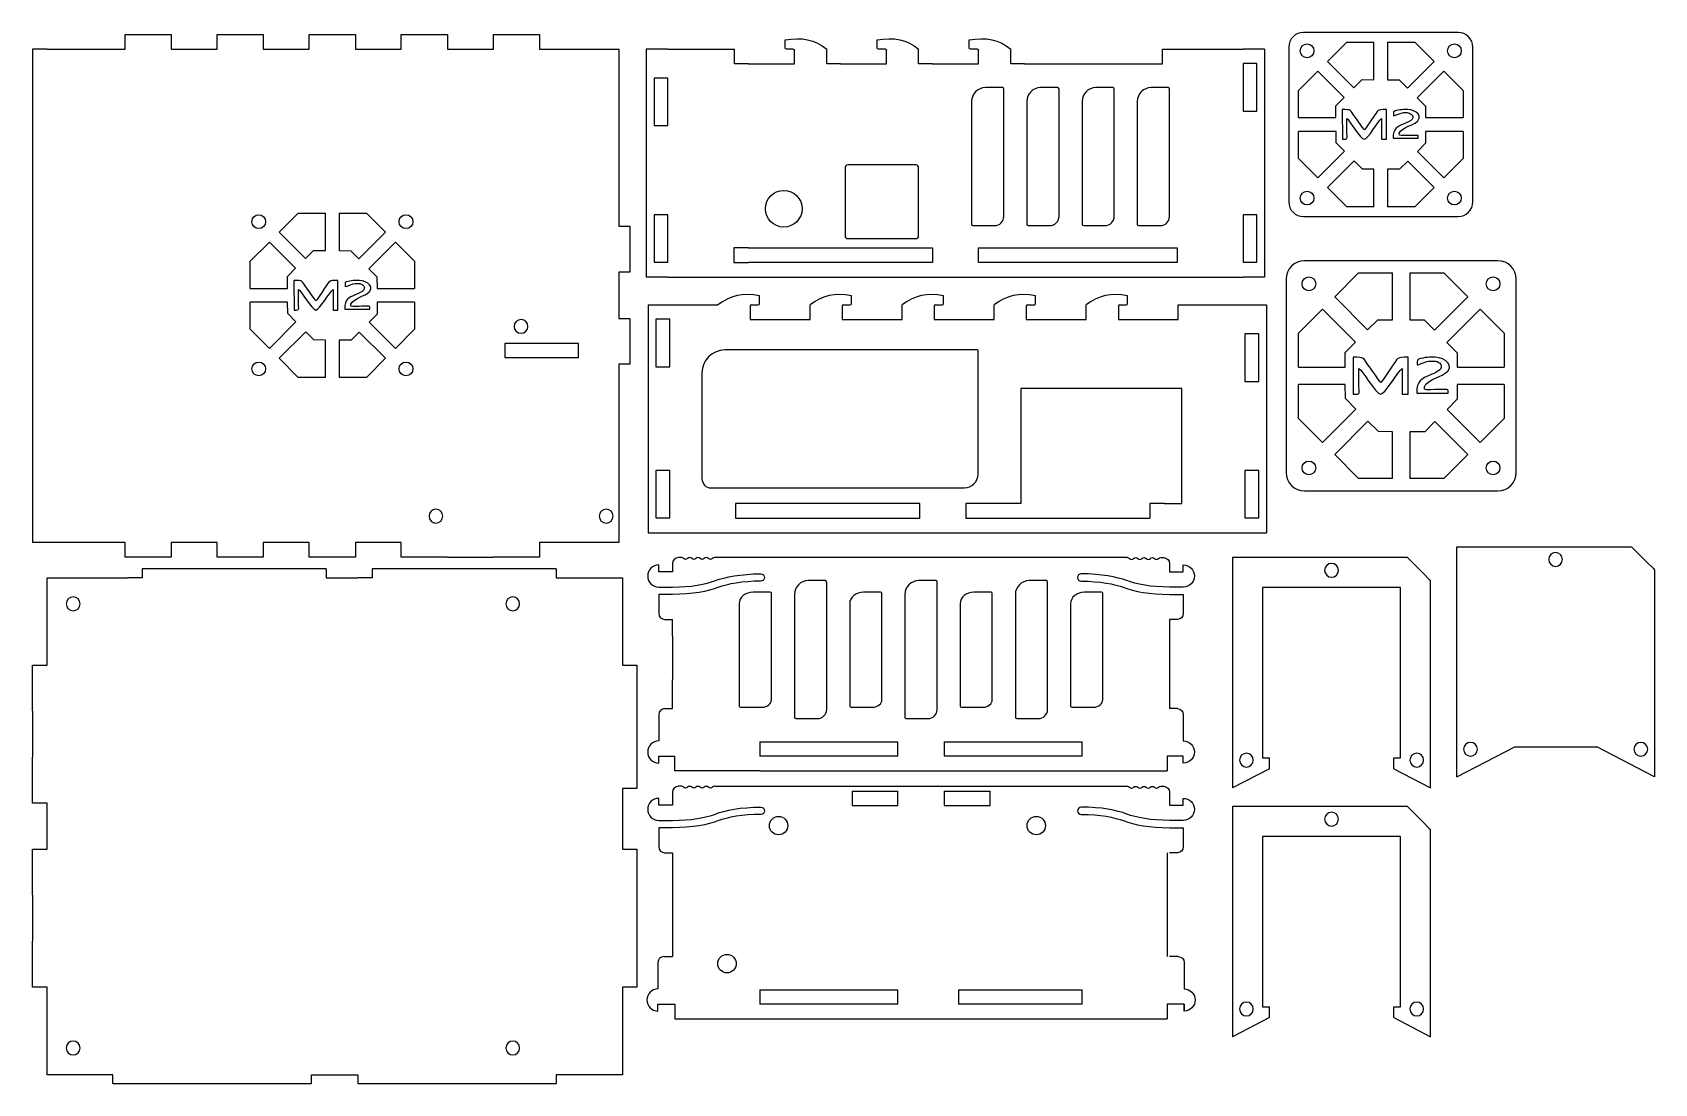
# Model space of a CAD drawing. Extents: x -24.1 to -10.2, y -0.6 to 8.4.
import ezdxf

# ---------------------------------------------------------------- set-up
doc = ezdxf.new("R2010")
doc.units = 0
doc.layers.add('LAYER_1', color=7, linetype='CONTINUOUS')

msp = doc.modelspace()

# ---------------------------------------------------------------- linework, layer by layer
at = {"layer": 'LAYER_1'}
for points in [[(-13.713, 7.719), (-13.595, 7.719), (-13.595, 8.125), (-13.713, 8.125), (-13.713, 7.719)], [(-18.753, 7.594), (-18.635, 7.594), (-18.635, 8), (-18.753, 8), (-18.753, 7.594)], [(-18.753, 6.426), (-18.635, 6.426), (-18.635, 6.831), (-18.753, 6.831), (-18.753, 6.426)], [(-13.713, 6.426), (-13.595, 6.426), (-13.595, 6.831), (-13.713, 6.831), (-13.713, 6.426)], [(-18.737, 5.531), (-18.619, 5.531), (-18.619, 5.937), (-18.737, 5.937), (-18.737, 5.531)], [(-13.698, 5.406), (-13.58, 5.406), (-13.58, 5.812), (-13.698, 5.812), (-13.698, 5.406)], [(-18.737, 4.237), (-18.619, 4.237), (-18.619, 4.643), (-18.737, 4.643), (-18.737, 4.237)], [(-13.698, 4.237), (-13.58, 4.237), (-13.58, 4.643), (-13.698, 4.643), (-13.698, 4.237)]]:
    msp.add_lwpolyline(points, close=True, dxfattribs=at)
at = {"layer": 'LAYER_1', "color": 250}
for centre in [(-13.166, 8.234), (-11.906, 8.234), (-13.166, 6.974), (-11.906, 6.974), (-13.15, 6.24), (-11.575, 6.24), (-13.15, 4.665), (-11.575, 4.665)]:
    msp.add_ellipse(centre, major_axis=(0, 0.0591), ratio=1, dxfattribs=at)
at = {"layer": 'LAYER_1'}
for centre, major_axis in [((-17.643, 6.883), (0, 0.157)), ((-22.135, 6.772), (0, 0.0591)), ((-20.875, 6.772), (0, 0.0591)), ((-22.135, 5.512), (0, 0.0591)), ((-20.875, 5.512), (0, 0.0591))]:
    msp.add_ellipse(centre, major_axis=major_axis, ratio=1, dxfattribs=at)
for points in [[(-23.277, 8.248), (-23.277, 8.248), (-23.277, 8.373), (-23.277, 8.373)], [(-23.277, 8.373), (-23.277, 8.373), (-22.883, 8.373), (-22.883, 8.373)], [(-22.883, 8.373), (-22.883, 8.373), (-22.883, 8.248), (-22.883, 8.248)], [(-22.489, 8.248), (-22.489, 8.248), (-22.489, 8.373), (-22.489, 8.373)], [(-22.489, 8.373), (-22.489, 8.373), (-22.096, 8.373), (-22.096, 8.373)], [(-22.096, 8.373), (-22.096, 8.373), (-22.096, 8.248), (-22.096, 8.248)], [(-21.702, 8.248), (-21.702, 8.248), (-21.702, 8.373), (-21.702, 8.373)], [(-21.702, 8.373), (-21.702, 8.373), (-21.308, 8.373), (-21.308, 8.373)], [(-21.308, 8.373), (-21.308, 8.373), (-21.308, 8.248), (-21.308, 8.248)], [(-20.915, 8.248), (-20.915, 8.248), (-20.915, 8.373), (-20.915, 8.373)], [(-20.915, 8.373), (-20.915, 8.373), (-20.521, 8.373), (-20.521, 8.373)], [(-20.521, 8.373), (-20.521, 8.373), (-20.521, 8.248), (-20.521, 8.248)], [(-20.127, 8.248), (-20.127, 8.248), (-20.127, 8.373), (-20.127, 8.373)], [(-20.127, 8.373), (-20.127, 8.373), (-19.733, 8.373), (-19.733, 8.373)], [(-19.733, 8.373), (-19.733, 8.373), (-19.733, 8.248), (-19.733, 8.248)], [(-17.631, 8.327), (-17.493, 8.355), (-17.375, 8.328), (-17.276, 8.248)], [(-17.631, 8.258), (-17.631, 8.258), (-17.631, 8.327), (-17.631, 8.327)], [(-16.843, 8.327), (-16.705, 8.355), (-16.587, 8.328), (-16.489, 8.248)], [(-16.843, 8.258), (-16.843, 8.258), (-16.843, 8.327), (-16.843, 8.327)], [(-16.056, 8.327), (-15.918, 8.355), (-15.8, 8.328), (-15.701, 8.248)], [(-16.056, 8.258), (-16.056, 8.258), (-16.056, 8.327), (-16.056, 8.327)], [(-24.071, 8.248), (-24.071, 8.248), (-24.071, 4.026), (-24.071, 4.026)], [(-23.946, 8.248), (-23.946, 8.248), (-24.071, 8.248), (-24.071, 8.248)], [(-23.946, 8.248), (-23.946, 8.248), (-23.277, 8.248), (-23.277, 8.248)], [(-22.883, 8.248), (-22.883, 8.248), (-22.489, 8.248), (-22.489, 8.248)], [(-22.096, 8.248), (-22.096, 8.248), (-21.702, 8.248), (-21.702, 8.248)], [(-21.308, 8.248), (-21.308, 8.248), (-20.915, 8.248), (-20.915, 8.248)], [(-20.521, 8.248), (-20.521, 8.248), (-20.127, 8.248), (-20.127, 8.248)], [(-19.733, 8.248), (-19.733, 8.248), (-19.054, 8.248), (-19.054, 8.248)], [(-19.054, 8.248), (-19.054, 8.248), (-19.054, 7.52), (-19.054, 7.52)], [(-18.819, 8.248), (-18.819, 8.248), (-18.819, 6.298), (-18.819, 6.298)], [(-18.635, 8.248), (-18.635, 8.248), (-18.819, 8.248), (-18.819, 8.248)], [(-18.635, 8.248), (-18.635, 8.248), (-18.064, 8.248), (-18.064, 8.248)], [(-17.621, 8.248), (-17.626, 8.248), (-17.631, 8.253), (-17.631, 8.258)], [(-17.562, 8.248), (-17.562, 8.248), (-17.621, 8.248), (-17.621, 8.248)], [(-17.562, 8.248), (-17.556, 8.248), (-17.552, 8.244), (-17.552, 8.238)], [(-17.552, 8.123), (-17.552, 8.123), (-17.552, 8.238), (-17.552, 8.238)], [(-16.833, 8.248), (-16.839, 8.248), (-16.843, 8.253), (-16.843, 8.258)], [(-16.774, 8.248), (-16.774, 8.248), (-16.833, 8.248), (-16.833, 8.248)], [(-16.774, 8.248), (-16.769, 8.248), (-16.764, 8.244), (-16.764, 8.238)], [(-16.764, 8.123), (-16.764, 8.123), (-16.764, 8.238), (-16.764, 8.238)], [(-16.046, 8.248), (-16.051, 8.248), (-16.056, 8.253), (-16.056, 8.258)], [(-15.987, 8.248), (-15.987, 8.248), (-16.046, 8.248), (-16.046, 8.248)], [(-15.987, 8.248), (-15.981, 8.248), (-15.977, 8.244), (-15.977, 8.238)], [(-15.977, 8.123), (-15.977, 8.123), (-15.977, 8.238), (-15.977, 8.238)], [(-14.402, 8.123), (-14.402, 8.123), (-14.402, 8.248), (-14.402, 8.248)], [(-14.402, 8.248), (-14.402, 8.248), (-13.713, 8.248), (-13.713, 8.248)], [(-13.529, 8.248), (-13.529, 8.248), (-13.713, 8.248), (-13.713, 8.248)], [(-13.529, 8.248), (-13.529, 8.248), (-13.529, 6.298), (-13.529, 6.298)], [(-17.946, 8.123), (-17.946, 8.123), (-17.552, 8.123), (-17.552, 8.123)], [(-17.158, 8.123), (-17.158, 8.123), (-16.764, 8.123), (-16.764, 8.123)], [(-16.371, 8.123), (-16.371, 8.123), (-15.977, 8.123), (-15.977, 8.123)], [(-15.583, 8.123), (-15.583, 8.123), (-15.19, 8.123), (-15.19, 8.123)], [(-15.19, 8.123), (-15.19, 8.123), (-14.796, 8.123), (-14.796, 8.123)], [(-14.796, 8.123), (-14.796, 8.123), (-14.402, 8.123), (-14.402, 8.123)], [(-19.054, 7.52), (-19.054, 7.52), (-19.054, 7.126), (-19.054, 7.126)], [(-19.054, 7.126), (-19.054, 7.126), (-19.054, 6.733), (-19.054, 6.733)], [(-21.564, 6.525), (-21.564, 6.525), (-21.564, 6.846), (-21.564, 6.846)], [(-21.446, 6.846), (-21.446, 6.846), (-21.446, 6.525), (-21.446, 6.525)], [(-21.961, 6.682), (-21.961, 6.682), (-21.736, 6.456), (-21.736, 6.456)], [(-21.277, 6.453), (-21.277, 6.453), (-21.049, 6.682), (-21.049, 6.682)], [(-19.054, 6.733), (-19.054, 6.733), (-18.959, 6.733), (-18.959, 6.733)], [(-18.959, 6.733), (-18.959, 6.733), (-18.959, 6.339), (-18.959, 6.339)], [(-21.819, 6.373), (-21.819, 6.373), (-22.044, 6.598), (-22.044, 6.598)], [(-20.966, 6.598), (-20.966, 6.598), (-21.194, 6.37), (-21.194, 6.37)], [(-17.946, 6.548), (-17.946, 6.548), (-16.371, 6.548), (-16.371, 6.548)], [(-16.371, 6.548), (-16.371, 6.548), (-16.371, 6.423), (-16.371, 6.423)], [(-15.977, 6.423), (-15.977, 6.423), (-15.977, 6.548), (-15.977, 6.548)], [(-15.977, 6.548), (-15.977, 6.548), (-14.402, 6.548), (-14.402, 6.548)], [(-16.371, 6.423), (-16.371, 6.423), (-17.946, 6.423), (-17.946, 6.423)], [(-14.402, 6.423), (-14.402, 6.423), (-15.977, 6.423), (-15.977, 6.423)], [(-18.959, 6.339), (-18.959, 6.339), (-19.054, 6.339), (-19.054, 6.339)], [(-19.054, 6.339), (-19.054, 6.339), (-19.054, 5.945), (-19.054, 5.945)], [(-18.635, 6.298), (-18.635, 6.298), (-18.819, 6.298), (-18.819, 6.298)], [(-18.635, 6.298), (-18.635, 6.298), (-13.713, 6.298), (-13.713, 6.298)], [(-13.529, 6.298), (-13.529, 6.298), (-13.713, 6.298), (-13.713, 6.298)], [(-22.209, 6.201), (-22.209, 6.201), (-21.888, 6.201), (-21.888, 6.201)], [(-21.122, 6.201), (-21.122, 6.201), (-20.801, 6.201), (-20.801, 6.201)], [(-17.851, 6.138), (-17.989, 6.166), (-18.107, 6.14), (-18.206, 6.06)], [(-17.851, 6.07), (-17.851, 6.07), (-17.851, 6.138), (-17.851, 6.138)], [(-17.064, 6.138), (-17.202, 6.166), (-17.32, 6.14), (-17.418, 6.06)], [(-17.064, 6.07), (-17.064, 6.07), (-17.064, 6.138), (-17.064, 6.138)], [(-16.276, 6.138), (-16.414, 6.166), (-16.532, 6.14), (-16.631, 6.06)], [(-16.276, 6.07), (-16.276, 6.07), (-16.276, 6.138), (-16.276, 6.138)], [(-15.489, 6.138), (-15.627, 6.166), (-15.745, 6.14), (-15.843, 6.06)], [(-15.489, 6.07), (-15.489, 6.07), (-15.489, 6.138), (-15.489, 6.138)], [(-14.702, 6.138), (-14.839, 6.166), (-14.957, 6.14), (-15.056, 6.06)], [(-14.702, 6.07), (-14.702, 6.07), (-14.702, 6.138), (-14.702, 6.138)], [(-21.888, 6.083), (-21.888, 6.083), (-22.209, 6.083), (-22.209, 6.083)], [(-20.801, 6.083), (-20.801, 6.083), (-21.122, 6.083), (-21.122, 6.083)], [(-18.803, 6.06), (-18.803, 6.06), (-18.619, 6.06), (-18.619, 6.06)], [(-18.803, 6.06), (-18.803, 6.06), (-18.803, 4.11), (-18.803, 4.11)], [(-18.619, 6.06), (-18.619, 6.06), (-18.206, 6.06), (-18.206, 6.06)], [(-17.92, 6.06), (-17.926, 6.06), (-17.93, 6.055), (-17.93, 6.05)], [(-17.93, 6.05), (-17.93, 6.05), (-17.93, 5.935), (-17.93, 5.935)], [(-17.92, 6.06), (-17.92, 6.06), (-17.861, 6.06), (-17.861, 6.06)], [(-17.861, 6.06), (-17.856, 6.06), (-17.851, 6.064), (-17.851, 6.07)], [(-17.133, 6.06), (-17.138, 6.06), (-17.143, 6.055), (-17.143, 6.05)], [(-17.143, 6.05), (-17.143, 6.05), (-17.143, 5.935), (-17.143, 5.935)], [(-17.133, 6.06), (-17.133, 6.06), (-17.074, 6.06), (-17.074, 6.06)], [(-17.074, 6.06), (-17.068, 6.06), (-17.064, 6.064), (-17.064, 6.07)], [(-16.345, 6.06), (-16.351, 6.06), (-16.355, 6.055), (-16.355, 6.05)], [(-16.355, 6.05), (-16.355, 6.05), (-16.355, 5.935), (-16.355, 5.935)], [(-16.345, 6.06), (-16.345, 6.06), (-16.286, 6.06), (-16.286, 6.06)], [(-16.286, 6.06), (-16.281, 6.06), (-16.276, 6.064), (-16.276, 6.07)], [(-15.558, 6.06), (-15.563, 6.06), (-15.568, 6.055), (-15.568, 6.05)], [(-15.568, 6.05), (-15.568, 6.05), (-15.568, 5.935), (-15.568, 5.935)], [(-15.558, 6.06), (-15.558, 6.06), (-15.499, 6.06), (-15.499, 6.06)], [(-15.499, 6.06), (-15.493, 6.06), (-15.489, 6.064), (-15.489, 6.07)], [(-14.771, 6.06), (-14.776, 6.06), (-14.78, 6.055), (-14.78, 6.05)], [(-14.78, 6.05), (-14.78, 6.05), (-14.78, 5.935), (-14.78, 5.935)], [(-14.771, 6.06), (-14.771, 6.06), (-14.711, 6.06), (-14.711, 6.06)], [(-14.711, 6.06), (-14.706, 6.06), (-14.702, 6.064), (-14.702, 6.07)], [(-14.269, 6.06), (-14.269, 6.06), (-13.698, 6.06), (-13.698, 6.06)], [(-13.698, 6.06), (-13.698, 6.06), (-13.514, 6.06), (-13.514, 6.06)], [(-13.514, 6.06), (-13.514, 6.06), (-13.514, 4.11), (-13.514, 4.11)], [(-22.044, 5.686), (-22.044, 5.686), (-21.816, 5.915), (-21.816, 5.915)], [(-21.733, 5.831), (-21.733, 5.831), (-21.961, 5.603), (-21.961, 5.603)], [(-21.191, 5.912), (-21.191, 5.912), (-20.966, 5.686), (-20.966, 5.686)], [(-19.054, 5.945), (-19.054, 5.945), (-18.959, 5.945), (-18.959, 5.945)], [(-18.959, 5.945), (-18.959, 5.945), (-18.959, 5.552), (-18.959, 5.552)], [(-17.93, 5.935), (-17.93, 5.935), (-17.536, 5.935), (-17.536, 5.935)], [(-17.143, 5.935), (-17.143, 5.935), (-16.749, 5.935), (-16.749, 5.935)], [(-16.355, 5.935), (-16.355, 5.935), (-15.961, 5.935), (-15.961, 5.935)], [(-15.568, 5.935), (-15.568, 5.935), (-15.174, 5.935), (-15.174, 5.935)], [(-14.78, 5.935), (-14.78, 5.935), (-14.387, 5.935), (-14.387, 5.935)], [(-21.564, 5.438), (-21.564, 5.438), (-21.564, 5.759), (-21.564, 5.759)], [(-21.446, 5.759), (-21.446, 5.759), (-21.446, 5.438), (-21.446, 5.438)], [(-21.049, 5.603), (-21.049, 5.603), (-21.275, 5.828), (-21.275, 5.828)], [(-18.959, 5.552), (-18.959, 5.552), (-19.054, 5.552), (-19.054, 5.552)], [(-19.054, 5.552), (-19.054, 5.552), (-19.054, 5.158), (-19.054, 5.158)], [(-19.054, 5.158), (-19.054, 5.158), (-19.054, 4.764), (-19.054, 4.764)], [(-19.054, 4.764), (-19.054, 4.764), (-19.054, 4.026), (-19.054, 4.026)], [(-16.48, 4.36), (-16.48, 4.36), (-17.93, 4.36), (-17.93, 4.36)], [(-16.48, 4.235), (-16.48, 4.235), (-16.48, 4.36), (-16.48, 4.36)], [(-15.616, 4.36), (-15.616, 4.36), (-15.961, 4.36), (-15.961, 4.36)], [(-17.93, 4.235), (-17.93, 4.235), (-16.48, 4.235), (-16.48, 4.235)], [(-15.961, 4.235), (-15.961, 4.235), (-14.511, 4.235), (-14.511, 4.235)], [(-23.946, 4.026), (-23.946, 4.026), (-24.071, 4.026), (-24.071, 4.026)], [(-23.277, 4.026), (-23.277, 4.026), (-23.946, 4.026), (-23.946, 4.026)], [(-23.277, 3.901), (-23.277, 3.901), (-23.277, 4.026), (-23.277, 4.026)], [(-22.489, 4.026), (-22.489, 4.026), (-22.883, 4.026), (-22.883, 4.026)], [(-22.883, 4.026), (-22.883, 4.026), (-22.883, 3.901), (-22.883, 3.901)], [(-22.489, 3.901), (-22.489, 3.901), (-22.489, 4.026), (-22.489, 4.026)], [(-21.702, 4.026), (-21.702, 4.026), (-22.096, 4.026), (-22.096, 4.026)], [(-22.096, 4.026), (-22.096, 4.026), (-22.096, 3.901), (-22.096, 3.901)], [(-21.702, 3.901), (-21.702, 3.901), (-21.702, 4.026), (-21.702, 4.026)], [(-20.915, 4.026), (-20.915, 4.026), (-21.308, 4.026), (-21.308, 4.026)], [(-21.308, 4.026), (-21.308, 4.026), (-21.308, 3.901), (-21.308, 3.901)], [(-20.915, 3.901), (-20.915, 3.901), (-20.915, 4.026), (-20.915, 4.026)], [(-19.054, 4.026), (-19.054, 4.026), (-19.733, 4.026), (-19.733, 4.026)], [(-19.733, 4.026), (-19.733, 4.026), (-19.733, 3.901), (-19.733, 3.901)], [(-18.803, 4.11), (-18.803, 4.11), (-18.619, 4.11), (-18.619, 4.11)], [(-18.619, 4.11), (-18.619, 4.11), (-13.698, 4.11), (-13.698, 4.11)], [(-13.698, 4.11), (-13.698, 4.11), (-13.514, 4.11), (-13.514, 4.11)], [(-22.883, 3.901), (-22.883, 3.901), (-23.277, 3.901), (-23.277, 3.901)], [(-22.096, 3.901), (-22.096, 3.901), (-22.489, 3.901), (-22.489, 3.901)], [(-21.308, 3.901), (-21.308, 3.901), (-21.702, 3.901), (-21.702, 3.901)], [(-20.521, 3.901), (-20.521, 3.901), (-20.915, 3.901), (-20.915, 3.901)], [(-20.521, 3.901), (-20.521, 3.901), (-20.127, 3.901), (-20.127, 3.901)], [(-19.733, 3.901), (-19.733, 3.901), (-20.127, 3.901), (-20.127, 3.901)], [(-18.544, 3.898), (-18.572, 3.898), (-18.595, 3.875), (-18.595, 3.847)], [(-18.519, 3.898), (-18.519, 3.898), (-18.544, 3.898), (-18.544, 3.898)], [(-14.703, 3.898), (-14.703, 3.898), (-18.234, 3.898), (-18.234, 3.898)], [(-14.418, 3.898), (-14.418, 3.898), (-14.393, 3.898), (-14.393, 3.898)], [(-14.393, 3.898), (-14.365, 3.898), (-14.343, 3.875), (-14.343, 3.847)], [(-21.557, 3.801), (-21.557, 3.801), (-23.132, 3.801), (-23.132, 3.801)], [(-21.557, 3.801), (-21.557, 3.801), (-21.557, 3.725), (-21.557, 3.725)], [(-19.589, 3.801), (-19.589, 3.801), (-21.163, 3.801), (-21.163, 3.801)], [(-19.589, 3.801), (-19.589, 3.801), (-19.589, 3.725), (-19.589, 3.725)], [(-18.595, 3.847), (-18.595, 3.847), (-18.595, 3.777), (-18.595, 3.777)], [(-23.946, 2.977), (-23.946, 2.977), (-23.946, 3.725), (-23.946, 3.725)], [(-23.946, 3.725), (-23.946, 3.725), (-23.257, 3.725), (-23.257, 3.725)], [(-21.557, 3.725), (-21.557, 3.725), (-21.288, 3.725), (-21.288, 3.725)], [(-19.589, 3.725), (-19.589, 3.725), (-19.024, 3.725), (-19.024, 3.725)], [(-19.024, 3.725), (-19.024, 3.725), (-19.024, 2.977), (-19.024, 2.977)], [(-18.713, 3.646), (-18.713, 3.646), (-18.595, 3.646), (-18.595, 3.646)], [(-14.225, 3.646), (-14.225, 3.646), (-14.343, 3.646), (-14.343, 3.646)], [(-18.713, 3.419), (-18.713, 3.392), (-18.69, 3.369), (-18.662, 3.369)], [(-18.662, 3.369), (-18.662, 3.369), (-18.595, 3.369), (-18.595, 3.369)], [(-18.595, 3.225), (-18.595, 3.225), (-18.595, 3.369), (-18.595, 3.369)], [(-14.343, 3.369), (-14.343, 3.369), (-14.343, 3.225), (-14.343, 3.225)], [(-14.275, 3.369), (-14.275, 3.369), (-14.343, 3.369), (-14.343, 3.369)], [(-14.225, 3.419), (-14.225, 3.392), (-14.247, 3.369), (-14.275, 3.369)], [(-18.595, 3.225), (-18.595, 3.225), (-18.595, 2.853), (-18.595, 2.853)], [(-14.343, 3.225), (-14.343, 3.225), (-14.343, 2.853), (-14.343, 2.853)], [(-24.071, 2.584), (-24.071, 2.584), (-24.071, 2.977), (-24.071, 2.977)], [(-24.071, 2.977), (-24.071, 2.977), (-23.946, 2.977), (-23.946, 2.977)], [(-19.024, 2.977), (-19.024, 2.977), (-18.899, 2.977), (-18.899, 2.977)], [(-18.899, 2.977), (-18.899, 2.977), (-18.899, 2.584), (-18.899, 2.584)], [(-18.595, 2.606), (-18.595, 2.606), (-18.595, 2.853), (-18.595, 2.853)], [(-14.343, 2.853), (-14.343, 2.853), (-14.343, 2.606), (-14.343, 2.606)], [(-24.071, 2.584), (-24.071, 2.584), (-24.071, 2.19), (-24.071, 2.19)], [(-18.899, 2.584), (-18.899, 2.584), (-18.899, 2.19), (-18.899, 2.19)], [(-18.662, 2.606), (-18.69, 2.606), (-18.713, 2.583), (-18.713, 2.555)], [(-18.713, 2.555), (-18.713, 2.555), (-18.713, 2.329), (-18.713, 2.329)], [(-18.662, 2.606), (-18.662, 2.606), (-18.595, 2.606), (-18.595, 2.606)], [(-14.275, 2.606), (-14.275, 2.606), (-14.343, 2.606), (-14.343, 2.606)], [(-14.275, 2.606), (-14.247, 2.606), (-14.225, 2.583), (-14.225, 2.555)], [(-14.225, 2.555), (-14.225, 2.555), (-14.225, 2.329), (-14.225, 2.329)], [(-17.847, 2.323), (-17.847, 2.323), (-17.847, 2.198), (-17.847, 2.198)], [(-17.847, 2.323), (-17.847, 2.323), (-16.666, 2.323), (-16.666, 2.323)], [(-16.666, 2.198), (-16.666, 2.198), (-16.666, 2.323), (-16.666, 2.323)], [(-16.272, 2.323), (-16.272, 2.323), (-16.272, 2.198), (-16.272, 2.198)], [(-16.272, 2.323), (-16.272, 2.323), (-15.091, 2.323), (-15.091, 2.323)], [(-15.091, 2.198), (-15.091, 2.198), (-15.091, 2.323), (-15.091, 2.323)], [(-24.071, 1.796), (-24.071, 1.796), (-24.071, 2.19), (-24.071, 2.19)], [(-18.899, 2.19), (-18.899, 2.19), (-18.899, 1.921), (-18.899, 1.921)], [(-18.575, 2.073), (-18.575, 2.073), (-18.575, 2.198), (-18.575, 2.198)], [(-16.666, 2.198), (-16.666, 2.198), (-17.847, 2.198), (-17.847, 2.198)], [(-15.091, 2.198), (-15.091, 2.198), (-16.272, 2.198), (-16.272, 2.198)], [(-14.363, 2.198), (-14.363, 2.198), (-14.363, 2.073), (-14.363, 2.073)], [(-17.847, 2.073), (-17.847, 2.073), (-18.575, 2.073), (-18.575, 2.073)], [(-17.847, 2.073), (-17.847, 2.073), (-14.363, 2.073), (-14.363, 2.073)], [(-18.544, 1.941), (-18.572, 1.941), (-18.595, 1.918), (-18.595, 1.89)], [(-18.595, 1.89), (-18.595, 1.89), (-18.595, 1.78), (-18.595, 1.78)], [(-18.519, 1.941), (-18.519, 1.941), (-18.544, 1.941), (-18.544, 1.941)], [(-18.234, 1.941), (-18.234, 1.941), (-14.703, 1.941), (-14.703, 1.941)], [(-17.059, 1.901), (-17.059, 1.901), (-17.059, 1.776), (-17.059, 1.776)], [(-17.059, 1.901), (-17.059, 1.901), (-16.666, 1.901), (-16.666, 1.901)], [(-16.666, 1.776), (-16.666, 1.776), (-16.666, 1.901), (-16.666, 1.901)], [(-16.272, 1.901), (-16.272, 1.901), (-16.272, 1.776), (-16.272, 1.776)], [(-16.272, 1.901), (-16.272, 1.901), (-15.878, 1.901), (-15.878, 1.901)], [(-15.878, 1.776), (-15.878, 1.776), (-15.878, 1.901), (-15.878, 1.901)], [(-14.632, 1.941), (-14.632, 1.941), (-14.631, 1.941), (-14.631, 1.941)], [(-14.418, 1.941), (-14.418, 1.941), (-14.393, 1.941), (-14.393, 1.941)], [(-14.393, 1.941), (-14.365, 1.941), (-14.343, 1.918), (-14.343, 1.89)], [(-23.946, 1.796), (-23.946, 1.796), (-24.071, 1.796), (-24.071, 1.796)], [(-23.946, 1.403), (-23.946, 1.403), (-23.946, 1.796), (-23.946, 1.796)], [(-19.024, 1.796), (-19.024, 1.796), (-19.024, 1.403), (-19.024, 1.403)], [(-17.059, 1.776), (-17.059, 1.776), (-16.666, 1.776), (-16.666, 1.776)], [(-16.272, 1.776), (-16.272, 1.776), (-15.878, 1.776), (-15.878, 1.776)], [(-18.713, 1.649), (-18.713, 1.649), (-18.595, 1.649), (-18.595, 1.649)], [(-14.225, 1.649), (-14.225, 1.649), (-14.343, 1.649), (-14.343, 1.649)], [(-24.071, 1.009), (-24.071, 1.009), (-24.071, 1.403), (-24.071, 1.403)], [(-24.071, 1.403), (-24.071, 1.403), (-23.946, 1.403), (-23.946, 1.403)], [(-19.024, 1.403), (-19.024, 1.403), (-18.899, 1.403), (-18.899, 1.403)], [(-18.899, 1.403), (-18.899, 1.403), (-18.899, 1.009), (-18.899, 1.009)], [(-18.713, 1.423), (-18.713, 1.395), (-18.69, 1.373), (-18.662, 1.373)], [(-14.225, 1.423), (-14.225, 1.395), (-14.247, 1.373), (-14.275, 1.373)], [(-18.662, 1.373), (-18.662, 1.373), (-18.595, 1.373), (-18.595, 1.373)], [(-18.595, 1.373), (-18.595, 1.373), (-18.595, 0.484), (-18.595, 0.484)], [(-14.363, 1.373), (-14.363, 1.373), (-14.363, 0.484), (-14.363, 0.484)], [(-14.275, 1.373), (-14.275, 1.373), (-14.343, 1.373), (-14.343, 1.373)], [(-24.071, 1.009), (-24.071, 1.009), (-24.071, 0.615), (-24.071, 0.615)], [(-18.899, 1.009), (-18.899, 1.009), (-18.899, 0.615), (-18.899, 0.615)], [(-24.071, 0.222), (-24.071, 0.222), (-24.071, 0.615), (-24.071, 0.615)], [(-18.899, 0.615), (-18.899, 0.615), (-18.899, 0.222), (-18.899, 0.222)], [(-18.669, 0.484), (-18.697, 0.484), (-18.72, 0.462), (-18.72, 0.434)], [(-18.72, 0.434), (-18.72, 0.434), (-18.72, 0.207), (-18.72, 0.207)], [(-18.669, 0.484), (-18.669, 0.484), (-18.595, 0.484), (-18.595, 0.484)], [(-14.268, 0.484), (-14.268, 0.484), (-14.343, 0.484), (-14.343, 0.484)], [(-14.268, 0.484), (-14.24, 0.484), (-14.218, 0.462), (-14.218, 0.434)], [(-14.218, 0.434), (-14.218, 0.434), (-14.218, 0.207), (-14.218, 0.207)], [(-23.946, 0.222), (-23.946, 0.222), (-24.071, 0.222), (-24.071, 0.222)], [(-23.946, -0.526), (-23.946, -0.526), (-23.946, 0.222), (-23.946, 0.222)], [(-18.899, 0.222), (-18.899, 0.222), (-19.024, 0.222), (-19.024, 0.222)], [(-19.024, 0.222), (-19.024, 0.222), (-19.024, -0.526), (-19.024, -0.526)], [(-17.847, 0.201), (-17.847, 0.201), (-17.847, 0.076), (-17.847, 0.076)], [(-17.847, 0.201), (-17.847, 0.201), (-16.666, 0.201), (-16.666, 0.201)], [(-16.666, 0.076), (-16.666, 0.076), (-16.666, 0.201), (-16.666, 0.201)], [(-16.147, 0.201), (-16.147, 0.201), (-15.091, 0.201), (-15.091, 0.201)], [(-16.147, 0.201), (-16.147, 0.201), (-16.147, 0.076), (-16.147, 0.076)], [(-15.091, 0.076), (-15.091, 0.076), (-15.091, 0.201), (-15.091, 0.201)], [(-18.72, 0.018), (-18.72, 0.018), (-18.72, 0.076), (-18.72, 0.076)], [(-18.575, 0.076), (-18.575, 0.076), (-18.575, -0.049), (-18.575, -0.049)], [(-16.666, 0.076), (-16.666, 0.076), (-17.847, 0.076), (-17.847, 0.076)], [(-15.091, 0.076), (-15.091, 0.076), (-16.147, 0.076), (-16.147, 0.076)], [(-14.363, 0.076), (-14.363, 0.076), (-14.363, -0.049), (-14.363, -0.049)], [(-14.218, 0.076), (-14.218, 0.076), (-14.218, 0.018), (-14.218, 0.018)], [(-18.575, -0.049), (-18.575, -0.049), (-14.363, -0.049), (-14.363, -0.049)], [(-23.382, -0.526), (-23.382, -0.526), (-23.946, -0.526), (-23.946, -0.526)], [(-23.382, -0.602), (-23.382, -0.602), (-23.382, -0.526), (-23.382, -0.526)], [(-21.682, -0.602), (-21.682, -0.602), (-21.682, -0.526), (-21.682, -0.526)], [(-21.682, -0.526), (-21.682, -0.526), (-21.288, -0.526), (-21.288, -0.526)], [(-21.288, -0.526), (-21.288, -0.526), (-21.288, -0.602), (-21.288, -0.602)], [(-19.024, -0.526), (-19.024, -0.526), (-19.589, -0.526), (-19.589, -0.526)], [(-19.589, -0.526), (-19.589, -0.526), (-19.589, -0.602), (-19.589, -0.602)], [(-23.382, -0.602), (-23.382, -0.602), (-21.682, -0.602), (-21.682, -0.602)], [(-21.288, -0.602), (-21.288, -0.602), (-19.589, -0.602), (-19.589, -0.602)]]:
    msp.add_open_spline(points, degree=3, dxfattribs=at)
at = {"layer": 'LAYER_1', "color": 250}
for points, knots in [([(-13.197, 8.391), (-13.197, 8.391), (-11.874, 8.391), (-11.874, 8.391), (-11.874, 8.391), (-11.805, 8.391), (-11.748, 8.334), (-11.748, 8.265), (-11.748, 8.265), (-11.748, 8.265), (-11.748, 6.942), (-11.748, 6.942), (-11.748, 6.942), (-11.748, 6.873), (-11.805, 6.816), (-11.874, 6.816), (-11.874, 6.816), (-11.874, 6.816), (-13.197, 6.816), (-13.197, 6.816), (-13.197, 6.816), (-13.266, 6.816), (-13.323, 6.873), (-13.323, 6.942), (-13.323, 6.942), (-13.323, 6.942), (-13.323, 8.265), (-13.323, 8.265), (-13.323, 8.265), (-13.323, 8.334), (-13.266, 8.391), (-13.197, 8.391)], [0, 0, 0, 0, 0.111111, 0.111111, 0.111111, 0.111111, 0.222222, 0.222222, 0.222222, 0.222222, 0.333333, 0.333333, 0.333333, 0.333333, 0.444444, 0.444444, 0.444444, 0.444444, 0.555556, 0.555556, 0.555556, 0.555556, 0.666667, 0.666667, 0.666667, 0.666667, 0.777778, 0.777778, 0.777778, 0.777778, 1, 1, 1, 1]), ([(-12.991, 8.143), (-12.991, 8.143), (-12.827, 8.308), (-12.827, 8.308), (-12.827, 8.308), (-12.827, 8.308), (-12.595, 8.308), (-12.595, 8.308)], [0, 0, 0, 0, 0.333333, 0.333333, 0.333333, 0.333333, 1, 1, 1, 1]), ([(-12.477, 8.308), (-12.477, 8.308), (-12.244, 8.308), (-12.244, 8.308), (-12.244, 8.308), (-12.244, 8.308), (-12.08, 8.143), (-12.08, 8.143)], [0, 0, 0, 0, 0.333333, 0.333333, 0.333333, 0.333333, 1, 1, 1, 1]), ([(-13.239, 7.663), (-13.239, 7.663), (-13.239, 7.895), (-13.239, 7.895), (-13.239, 7.895), (-13.239, 7.895), (-13.075, 8.06), (-13.075, 8.06)], [0, 0, 0, 0, 0.333333, 0.333333, 0.333333, 0.333333, 1, 1, 1, 1]), ([(-11.996, 8.06), (-11.996, 8.06), (-11.832, 7.895), (-11.832, 7.895), (-11.832, 7.895), (-11.832, 7.895), (-11.832, 7.663), (-11.832, 7.663)], [0, 0, 0, 0, 0.333333, 0.333333, 0.333333, 0.333333, 1, 1, 1, 1]), ([(-12.766, 7.918), (-12.766, 7.918), (-12.696, 7.988), (-12.696, 7.988), (-12.696, 7.988), (-12.696, 7.988), (-12.595, 7.987), (-12.595, 7.987)], [0, 0, 0, 0, 0.333333, 0.333333, 0.333333, 0.333333, 1, 1, 1, 1]), ([(-12.477, 7.986), (-12.477, 7.986), (-12.379, 7.986), (-12.379, 7.986), (-12.379, 7.986), (-12.379, 7.986), (-12.308, 7.915), (-12.308, 7.915)], [0, 0, 0, 0, 0.333333, 0.333333, 0.333333, 0.333333, 1, 1, 1, 1]), ([(-12.919, 7.663), (-12.919, 7.663), (-12.919, 7.764), (-12.919, 7.764), (-12.919, 7.764), (-12.919, 7.764), (-12.85, 7.834), (-12.85, 7.834)], [0, 0, 0, 0, 0.333333, 0.333333, 0.333333, 0.333333, 1, 1, 1, 1]), ([(-12.224, 7.831), (-12.224, 7.831), (-12.153, 7.76), (-12.153, 7.76), (-12.153, 7.76), (-12.153, 7.76), (-12.153, 7.663), (-12.153, 7.663)], [0, 0, 0, 0, 0.333333, 0.333333, 0.333333, 0.333333, 1, 1, 1, 1]), ([(-12.864, 7.477), (-12.864, 7.477), (-12.866, 7.728), (-12.866, 7.728), (-12.866, 7.728), (-12.866, 7.728), (-12.866, 7.731), (-12.866, 7.731), (-12.866, 7.731), (-12.782, 7.731), (-12.803, 7.732), (-12.753, 7.664), (-12.753, 7.664), (-12.743, 7.65), (-12.682, 7.562), (-12.676, 7.557), (-12.676, 7.557), (-12.653, 7.586), (-12.625, 7.629), (-12.602, 7.663), (-12.602, 7.663), (-12.556, 7.73), (-12.569, 7.731), (-12.49, 7.731), (-12.49, 7.731), (-12.49, 7.731), (-12.488, 7.731), (-12.488, 7.731), (-12.488, 7.731), (-12.488, 7.731), (-12.488, 7.479), (-12.488, 7.479), (-12.488, 7.479), (-12.488, 7.479), (-12.489, 7.477), (-12.489, 7.477), (-12.489, 7.477), (-12.489, 7.477), (-12.527, 7.477), (-12.527, 7.477), (-12.527, 7.477), (-12.527, 7.477), (-12.53, 7.48), (-12.53, 7.48), (-12.53, 7.48), (-12.53, 7.48), (-12.53, 7.655), (-12.53, 7.655), (-12.53, 7.655), (-12.559, 7.632), (-12.646, 7.477), (-12.678, 7.477), (-12.678, 7.477), (-12.71, 7.478), (-12.807, 7.648), (-12.826, 7.655), (-12.826, 7.655), (-12.826, 7.619), (-12.826, 7.582), (-12.826, 7.546), (-12.826, 7.546), (-12.826, 7.482), (-12.81, 7.477), (-12.864, 7.477)], [0, 0, 0, 0, 0.058824, 0.058824, 0.058824, 0.058824, 0.117647, 0.117647, 0.117647, 0.117647, 0.176471, 0.176471, 0.176471, 0.176471, 0.235294, 0.235294, 0.235294, 0.235294, 0.294118, 0.294118, 0.294118, 0.294118, 0.352941, 0.352941, 0.352941, 0.352941, 0.411765, 0.411765, 0.411765, 0.411765, 0.470588, 0.470588, 0.470588, 0.470588, 0.529412, 0.529412, 0.529412, 0.529412, 0.588235, 0.588235, 0.588235, 0.588235, 0.647059, 0.647059, 0.647059, 0.647059, 0.705882, 0.705882, 0.705882, 0.705882, 0.764706, 0.764706, 0.764706, 0.764706, 0.823529, 0.823529, 0.823529, 0.823529, 0.882353, 0.882353, 0.882353, 0.882353, 1, 1, 1, 1]), ([(-12.426, 7.679), (-12.426, 7.714), (-12.433, 7.717), (-12.401, 7.723), (-12.401, 7.723), (-12.382, 7.726), (-12.361, 7.731), (-12.342, 7.731), (-12.342, 7.731), (-12.342, 7.731), (-12.304, 7.731), (-12.304, 7.731), (-12.304, 7.731), (-12.239, 7.731), (-12.157, 7.669), (-12.242, 7.616), (-12.242, 7.616), (-12.268, 7.599), (-12.396, 7.559), (-12.376, 7.511), (-12.376, 7.511), (-12.365, 7.506), (-12.303, 7.509), (-12.286, 7.509), (-12.286, 7.509), (-12.27, 7.509), (-12.255, 7.51), (-12.239, 7.51), (-12.239, 7.51), (-12.211, 7.511), (-12.216, 7.513), (-12.216, 7.486), (-12.216, 7.486), (-12.216, 7.486), (-12.218, 7.486), (-12.218, 7.486), (-12.218, 7.486), (-12.218, 7.486), (-12.43, 7.486), (-12.43, 7.486), (-12.43, 7.486), (-12.43, 7.486), (-12.43, 7.488), (-12.43, 7.488), (-12.43, 7.488), (-12.43, 7.572), (-12.398, 7.582), (-12.335, 7.61), (-12.335, 7.61), (-12.317, 7.618), (-12.278, 7.633), (-12.267, 7.65), (-12.267, 7.65), (-12.247, 7.681), (-12.285, 7.705), (-12.31, 7.705), (-12.31, 7.705), (-12.31, 7.705), (-12.34, 7.705), (-12.34, 7.705), (-12.34, 7.705), (-12.362, 7.705), (-12.412, 7.679), (-12.426, 7.679)], [0, 0, 0, 0, 0.058824, 0.058824, 0.058824, 0.058824, 0.117647, 0.117647, 0.117647, 0.117647, 0.176471, 0.176471, 0.176471, 0.176471, 0.235294, 0.235294, 0.235294, 0.235294, 0.294118, 0.294118, 0.294118, 0.294118, 0.352941, 0.352941, 0.352941, 0.352941, 0.411765, 0.411765, 0.411765, 0.411765, 0.470588, 0.470588, 0.470588, 0.470588, 0.529412, 0.529412, 0.529412, 0.529412, 0.588235, 0.588235, 0.588235, 0.588235, 0.647059, 0.647059, 0.647059, 0.647059, 0.705882, 0.705882, 0.705882, 0.705882, 0.764706, 0.764706, 0.764706, 0.764706, 0.823529, 0.823529, 0.823529, 0.823529, 0.882353, 0.882353, 0.882353, 0.882353, 1, 1, 1, 1]), ([(-13.075, 7.148), (-13.075, 7.148), (-13.239, 7.312), (-13.239, 7.312), (-13.239, 7.312), (-13.239, 7.312), (-13.239, 7.545), (-13.239, 7.545)], [0, 0, 0, 0, 0.333333, 0.333333, 0.333333, 0.333333, 1, 1, 1, 1]), ([(-12.847, 7.376), (-12.847, 7.376), (-12.918, 7.447), (-12.918, 7.447), (-12.918, 7.447), (-12.918, 7.447), (-12.918, 7.545), (-12.918, 7.545)], [0, 0, 0, 0, 0.333333, 0.333333, 0.333333, 0.333333, 1, 1, 1, 1]), ([(-12.152, 7.545), (-12.152, 7.545), (-12.152, 7.443), (-12.152, 7.443), (-12.152, 7.443), (-12.152, 7.443), (-12.222, 7.373), (-12.222, 7.373)], [0, 0, 0, 0, 0.333333, 0.333333, 0.333333, 0.333333, 1, 1, 1, 1]), ([(-11.832, 7.545), (-11.832, 7.545), (-11.832, 7.312), (-11.832, 7.312), (-11.832, 7.312), (-11.832, 7.312), (-11.996, 7.148), (-11.996, 7.148)], [0, 0, 0, 0, 0.333333, 0.333333, 0.333333, 0.333333, 1, 1, 1, 1]), ([(-12.595, 7.221), (-12.595, 7.221), (-12.692, 7.222), (-12.692, 7.222), (-12.692, 7.222), (-12.692, 7.222), (-12.763, 7.293), (-12.763, 7.293)], [0, 0, 0, 0, 0.333333, 0.333333, 0.333333, 0.333333, 1, 1, 1, 1]), ([(-12.305, 7.29), (-12.305, 7.29), (-12.375, 7.22), (-12.375, 7.22), (-12.375, 7.22), (-12.375, 7.22), (-12.477, 7.22), (-12.477, 7.22)], [0, 0, 0, 0, 0.333333, 0.333333, 0.333333, 0.333333, 1, 1, 1, 1]), ([(-12.595, 6.9), (-12.595, 6.9), (-12.827, 6.9), (-12.827, 6.9), (-12.827, 6.9), (-12.827, 6.9), (-12.991, 7.064), (-12.991, 7.064)], [0, 0, 0, 0, 0.333333, 0.333333, 0.333333, 0.333333, 1, 1, 1, 1]), ([(-12.08, 7.064), (-12.08, 7.064), (-12.244, 6.9), (-12.244, 6.9), (-12.244, 6.9), (-12.244, 6.9), (-12.477, 6.9), (-12.477, 6.9)], [0, 0, 0, 0, 0.333333, 0.333333, 0.333333, 0.333333, 1, 1, 1, 1]), ([(-13.187, 6.438), (-13.187, 6.438), (-11.534, 6.438), (-11.534, 6.438), (-11.534, 6.438), (-11.447, 6.438), (-11.376, 6.367), (-11.376, 6.28), (-11.376, 6.28), (-11.376, 6.28), (-11.376, 4.627), (-11.376, 4.627), (-11.376, 4.627), (-11.376, 4.54), (-11.447, 4.469), (-11.534, 4.469), (-11.534, 4.469), (-11.534, 4.469), (-13.187, 4.469), (-13.187, 4.469), (-13.187, 4.469), (-13.274, 4.469), (-13.345, 4.54), (-13.345, 4.627), (-13.345, 4.627), (-13.345, 4.627), (-13.345, 6.28), (-13.345, 6.28), (-13.345, 6.28), (-13.345, 6.367), (-13.274, 6.438), (-13.187, 6.438)], [0, 0, 0, 0, 0.111111, 0.111111, 0.111111, 0.111111, 0.222222, 0.222222, 0.222222, 0.222222, 0.333333, 0.333333, 0.333333, 0.333333, 0.444444, 0.444444, 0.444444, 0.444444, 0.555556, 0.555556, 0.555556, 0.555556, 0.666667, 0.666667, 0.666667, 0.666667, 0.777778, 0.777778, 0.777778, 0.777778, 1, 1, 1, 1]), ([(-12.93, 6.128), (-12.93, 6.128), (-12.725, 6.333), (-12.725, 6.333), (-12.725, 6.333), (-12.725, 6.333), (-12.434, 6.333), (-12.434, 6.333)], [0, 0, 0, 0, 0.333333, 0.333333, 0.333333, 0.333333, 1, 1, 1, 1]), ([(-12.287, 6.333), (-12.287, 6.333), (-11.996, 6.333), (-11.996, 6.333), (-11.996, 6.333), (-11.996, 6.333), (-11.791, 6.128), (-11.791, 6.128)], [0, 0, 0, 0, 0.333333, 0.333333, 0.333333, 0.333333, 1, 1, 1, 1]), ([(-13.24, 5.527), (-13.24, 5.527), (-13.24, 5.818), (-13.24, 5.818), (-13.24, 5.818), (-13.24, 5.818), (-13.035, 6.023), (-13.035, 6.023)], [0, 0, 0, 0, 0.333333, 0.333333, 0.333333, 0.333333, 1, 1, 1, 1]), ([(-11.686, 6.023), (-11.686, 6.023), (-11.481, 5.818), (-11.481, 5.818), (-11.481, 5.818), (-11.481, 5.818), (-11.481, 5.527), (-11.481, 5.527)], [0, 0, 0, 0, 0.333333, 0.333333, 0.333333, 0.333333, 1, 1, 1, 1]), ([(-12.649, 5.846), (-12.649, 5.846), (-12.561, 5.933), (-12.561, 5.933), (-12.561, 5.933), (-12.561, 5.933), (-12.434, 5.933), (-12.434, 5.933)], [0, 0, 0, 0, 0.333333, 0.333333, 0.333333, 0.333333, 1, 1, 1, 1]), ([(-12.287, 5.932), (-12.287, 5.932), (-12.165, 5.931), (-12.165, 5.931), (-12.165, 5.931), (-12.165, 5.931), (-12.076, 5.843), (-12.076, 5.843)], [0, 0, 0, 0, 0.333333, 0.333333, 0.333333, 0.333333, 1, 1, 1, 1]), ([(-12.839, 5.527), (-12.839, 5.527), (-12.84, 5.654), (-12.84, 5.654), (-12.84, 5.654), (-12.84, 5.654), (-12.753, 5.742), (-12.753, 5.742)], [0, 0, 0, 0, 0.333333, 0.333333, 0.333333, 0.333333, 1, 1, 1, 1]), ([(-11.971, 5.738), (-11.971, 5.738), (-11.883, 5.649), (-11.883, 5.649), (-11.883, 5.649), (-11.883, 5.649), (-11.882, 5.527), (-11.882, 5.527)], [0, 0, 0, 0, 0.333333, 0.333333, 0.333333, 0.333333, 1, 1, 1, 1]), ([(-12.771, 5.295), (-12.771, 5.295), (-12.773, 5.609), (-12.773, 5.609), (-12.773, 5.609), (-12.773, 5.609), (-12.773, 5.612), (-12.773, 5.612), (-12.773, 5.612), (-12.668, 5.612), (-12.694, 5.614), (-12.632, 5.529), (-12.632, 5.529), (-12.619, 5.511), (-12.543, 5.401), (-12.535, 5.396), (-12.535, 5.396), (-12.507, 5.432), (-12.472, 5.485), (-12.443, 5.528), (-12.443, 5.528), (-12.386, 5.611), (-12.402, 5.612), (-12.303, 5.612), (-12.303, 5.612), (-12.303, 5.612), (-12.3, 5.612), (-12.3, 5.612), (-12.3, 5.612), (-12.3, 5.612), (-12.301, 5.297), (-12.301, 5.297), (-12.301, 5.297), (-12.301, 5.297), (-12.302, 5.295), (-12.302, 5.295), (-12.302, 5.295), (-12.302, 5.295), (-12.35, 5.296), (-12.35, 5.296), (-12.35, 5.296), (-12.35, 5.296), (-12.353, 5.299), (-12.353, 5.299), (-12.353, 5.299), (-12.353, 5.299), (-12.353, 5.517), (-12.353, 5.517), (-12.353, 5.517), (-12.39, 5.489), (-12.499, 5.295), (-12.538, 5.296), (-12.538, 5.296), (-12.578, 5.297), (-12.699, 5.509), (-12.723, 5.517), (-12.723, 5.517), (-12.723, 5.472), (-12.723, 5.427), (-12.723, 5.382), (-12.723, 5.382), (-12.723, 5.302), (-12.703, 5.295), (-12.771, 5.295)], [0, 0, 0, 0, 0.058824, 0.058824, 0.058824, 0.058824, 0.117647, 0.117647, 0.117647, 0.117647, 0.176471, 0.176471, 0.176471, 0.176471, 0.235294, 0.235294, 0.235294, 0.235294, 0.294118, 0.294118, 0.294118, 0.294118, 0.352941, 0.352941, 0.352941, 0.352941, 0.411765, 0.411765, 0.411765, 0.411765, 0.470588, 0.470588, 0.470588, 0.470588, 0.529412, 0.529412, 0.529412, 0.529412, 0.588235, 0.588235, 0.588235, 0.588235, 0.647059, 0.647059, 0.647059, 0.647059, 0.705882, 0.705882, 0.705882, 0.705882, 0.764706, 0.764706, 0.764706, 0.764706, 0.823529, 0.823529, 0.823529, 0.823529, 0.882353, 0.882353, 0.882353, 0.882353, 1, 1, 1, 1]), ([(-12.223, 5.547), (-12.223, 5.591), (-12.232, 5.595), (-12.192, 5.602), (-12.192, 5.602), (-12.168, 5.607), (-12.142, 5.612), (-12.118, 5.612), (-12.118, 5.612), (-12.118, 5.612), (-12.07, 5.612), (-12.07, 5.612), (-12.07, 5.612), (-11.989, 5.612), (-11.887, 5.535), (-11.993, 5.469), (-11.993, 5.469), (-12.026, 5.448), (-12.186, 5.398), (-12.161, 5.338), (-12.161, 5.338), (-12.148, 5.331), (-12.07, 5.336), (-12.048, 5.336), (-12.048, 5.336), (-12.028, 5.336), (-12.009, 5.336), (-11.99, 5.337), (-11.99, 5.337), (-11.954, 5.338), (-11.96, 5.34), (-11.96, 5.306), (-11.96, 5.306), (-11.96, 5.306), (-11.963, 5.306), (-11.963, 5.306), (-11.963, 5.306), (-11.963, 5.306), (-12.228, 5.306), (-12.228, 5.306), (-12.228, 5.306), (-12.228, 5.306), (-12.228, 5.309), (-12.228, 5.309), (-12.228, 5.309), (-12.228, 5.413), (-12.189, 5.426), (-12.109, 5.462), (-12.109, 5.462), (-12.087, 5.472), (-12.039, 5.49), (-12.025, 5.511), (-12.025, 5.511), (-12, 5.55), (-12.047, 5.58), (-12.078, 5.58), (-12.078, 5.58), (-12.078, 5.58), (-12.115, 5.58), (-12.115, 5.58), (-12.115, 5.58), (-12.143, 5.58), (-12.206, 5.547), (-12.223, 5.547)], [0, 0, 0, 0, 0.058824, 0.058824, 0.058824, 0.058824, 0.117647, 0.117647, 0.117647, 0.117647, 0.176471, 0.176471, 0.176471, 0.176471, 0.235294, 0.235294, 0.235294, 0.235294, 0.294118, 0.294118, 0.294118, 0.294118, 0.352941, 0.352941, 0.352941, 0.352941, 0.411765, 0.411765, 0.411765, 0.411765, 0.470588, 0.470588, 0.470588, 0.470588, 0.529412, 0.529412, 0.529412, 0.529412, 0.588235, 0.588235, 0.588235, 0.588235, 0.647059, 0.647059, 0.647059, 0.647059, 0.705882, 0.705882, 0.705882, 0.705882, 0.764706, 0.764706, 0.764706, 0.764706, 0.823529, 0.823529, 0.823529, 0.823529, 0.882353, 0.882353, 0.882353, 0.882353, 1, 1, 1, 1]), ([(-13.035, 4.884), (-13.035, 4.884), (-13.24, 5.089), (-13.24, 5.089), (-13.24, 5.089), (-13.24, 5.089), (-13.24, 5.38), (-13.24, 5.38)], [0, 0, 0, 0, 0.333333, 0.333333, 0.333333, 0.333333, 1, 1, 1, 1]), ([(-12.749, 5.169), (-12.749, 5.169), (-12.838, 5.258), (-12.838, 5.258), (-12.838, 5.258), (-12.838, 5.258), (-12.839, 5.38), (-12.839, 5.38)], [0, 0, 0, 0, 0.333333, 0.333333, 0.333333, 0.333333, 1, 1, 1, 1]), ([(-11.881, 5.38), (-11.881, 5.38), (-11.881, 5.253), (-11.881, 5.253), (-11.881, 5.253), (-11.881, 5.253), (-11.968, 5.165), (-11.968, 5.165)], [0, 0, 0, 0, 0.333333, 0.333333, 0.333333, 0.333333, 1, 1, 1, 1]), ([(-11.481, 5.38), (-11.481, 5.38), (-11.481, 5.089), (-11.481, 5.089), (-11.481, 5.089), (-11.481, 5.089), (-11.686, 4.884), (-11.686, 4.884)], [0, 0, 0, 0, 0.333333, 0.333333, 0.333333, 0.333333, 1, 1, 1, 1]), ([(-12.434, 4.975), (-12.434, 4.975), (-12.556, 4.976), (-12.556, 4.976), (-12.556, 4.976), (-12.556, 4.976), (-12.645, 5.065), (-12.645, 5.065)], [0, 0, 0, 0, 0.333333, 0.333333, 0.333333, 0.333333, 1, 1, 1, 1]), ([(-12.072, 5.061), (-12.072, 5.061), (-12.159, 4.974), (-12.159, 4.974), (-12.159, 4.974), (-12.159, 4.974), (-12.287, 4.974), (-12.287, 4.974)], [0, 0, 0, 0, 0.333333, 0.333333, 0.333333, 0.333333, 1, 1, 1, 1]), ([(-12.434, 4.574), (-12.434, 4.574), (-12.725, 4.574), (-12.725, 4.574), (-12.725, 4.574), (-12.725, 4.574), (-12.93, 4.779), (-12.93, 4.779)], [0, 0, 0, 0, 0.333333, 0.333333, 0.333333, 0.333333, 1, 1, 1, 1]), ([(-11.791, 4.779), (-11.791, 4.779), (-11.996, 4.574), (-11.996, 4.574), (-11.996, 4.574), (-11.996, 4.574), (-12.287, 4.574), (-12.287, 4.574)], [0, 0, 0, 0, 0.333333, 0.333333, 0.333333, 0.333333, 1, 1, 1, 1]), ([(-12.307, 3.898), (-12.307, 3.898), (-13.803, 3.898), (-13.803, 3.898), (-13.803, 3.898), (-13.803, 3.898), (-13.803, 1.929), (-13.803, 1.929)], [0, 0, 0, 0, 0.333333, 0.333333, 0.333333, 0.333333, 1, 1, 1, 1]), ([(-11.886, 2.022), (-11.886, 2.022), (-11.886, 3.99), (-11.886, 3.99), (-11.886, 3.99), (-11.886, 3.99), (-10.39, 3.99), (-10.39, 3.99)], [0, 0, 0, 0, 0.333333, 0.333333, 0.333333, 0.333333, 1, 1, 1, 1]), ([(-10.981, 3.882), (-10.981, 3.85), (-11.007, 3.823), (-11.04, 3.823), (-11.04, 3.823), (-11.072, 3.823), (-11.099, 3.85), (-11.099, 3.882), (-11.099, 3.882), (-11.099, 3.915), (-11.072, 3.941), (-11.04, 3.941), (-11.04, 3.941), (-11.007, 3.941), (-10.981, 3.915), (-10.981, 3.882)], [0, 0, 0, 0, 0.2, 0.2, 0.2, 0.2, 0.4, 0.4, 0.4, 0.4, 0.6, 0.6, 0.6, 0.6, 1, 1, 1, 1]), ([(-12.897, 3.789), (-12.897, 3.757), (-12.924, 3.73), (-12.957, 3.73), (-12.957, 3.73), (-12.989, 3.73), (-13.016, 3.757), (-13.016, 3.789), (-13.016, 3.789), (-13.016, 3.822), (-12.989, 3.848), (-12.957, 3.848), (-12.957, 3.848), (-12.924, 3.848), (-12.897, 3.822), (-12.897, 3.789)], [0, 0, 0, 0, 0.2, 0.2, 0.2, 0.2, 0.4, 0.4, 0.4, 0.4, 0.6, 0.6, 0.6, 0.6, 1, 1, 1, 1]), ([(-12.425, 2.185), (-12.425, 2.185), (-12.366, 2.185), (-12.366, 2.185), (-12.366, 2.185), (-12.366, 2.185), (-12.366, 3.642), (-12.366, 3.642), (-12.366, 3.642), (-12.366, 3.642), (-13.547, 3.642), (-13.547, 3.642), (-13.547, 3.642), (-13.547, 3.642), (-13.547, 2.185), (-13.547, 2.185), (-13.547, 2.185), (-13.547, 2.185), (-13.488, 2.185), (-13.488, 2.185)], [0, 0, 0, 0, 0.166667, 0.166667, 0.166667, 0.166667, 0.333333, 0.333333, 0.333333, 0.333333, 0.5, 0.5, 0.5, 0.5, 0.666667, 0.666667, 0.666667, 0.666667, 1, 1, 1, 1]), ([(-13.626, 2.165), (-13.626, 2.133), (-13.652, 2.106), (-13.685, 2.106), (-13.685, 2.106), (-13.718, 2.106), (-13.744, 2.133), (-13.744, 2.165), (-13.744, 2.165), (-13.744, 2.198), (-13.718, 2.224), (-13.685, 2.224), (-13.685, 2.224), (-13.652, 2.224), (-13.626, 2.198), (-13.626, 2.165)], [0, 0, 0, 0, 0.2, 0.2, 0.2, 0.2, 0.4, 0.4, 0.4, 0.4, 0.6, 0.6, 0.6, 0.6, 1, 1, 1, 1]), ([(-12.169, 2.165), (-12.169, 2.133), (-12.196, 2.106), (-12.228, 2.106), (-12.228, 2.106), (-12.261, 2.106), (-12.287, 2.133), (-12.287, 2.165), (-12.287, 2.165), (-12.287, 2.198), (-12.261, 2.224), (-12.228, 2.224), (-12.228, 2.224), (-12.196, 2.224), (-12.169, 2.198), (-12.169, 2.165)], [0, 0, 0, 0, 0.2, 0.2, 0.2, 0.2, 0.4, 0.4, 0.4, 0.4, 0.6, 0.6, 0.6, 0.6, 1, 1, 1, 1]), ([(-11.709, 2.258), (-11.709, 2.225), (-11.736, 2.199), (-11.768, 2.199), (-11.768, 2.199), (-11.801, 2.199), (-11.827, 2.225), (-11.827, 2.258), (-11.827, 2.258), (-11.827, 2.291), (-11.801, 2.317), (-11.768, 2.317), (-11.768, 2.317), (-11.736, 2.317), (-11.709, 2.291), (-11.709, 2.258)], [0, 0, 0, 0, 0.2, 0.2, 0.2, 0.2, 0.4, 0.4, 0.4, 0.4, 0.6, 0.6, 0.6, 0.6, 1, 1, 1, 1]), ([(-10.252, 2.258), (-10.252, 2.225), (-10.279, 2.199), (-10.312, 2.199), (-10.312, 2.199), (-10.344, 2.199), (-10.371, 2.225), (-10.371, 2.258), (-10.371, 2.258), (-10.371, 2.291), (-10.344, 2.317), (-10.312, 2.317), (-10.312, 2.317), (-10.279, 2.317), (-10.252, 2.291), (-10.252, 2.258)], [0, 0, 0, 0, 0.2, 0.2, 0.2, 0.2, 0.4, 0.4, 0.4, 0.4, 0.6, 0.6, 0.6, 0.6, 1, 1, 1, 1]), ([(-12.307, 1.768), (-12.307, 1.768), (-13.803, 1.768), (-13.803, 1.768), (-13.803, 1.768), (-13.803, 1.768), (-13.803, -0.201), (-13.803, -0.201)], [0, 0, 0, 0, 0.333333, 0.333333, 0.333333, 0.333333, 1, 1, 1, 1]), ([(-12.897, 1.66), (-12.897, 1.627), (-12.924, 1.601), (-12.957, 1.601), (-12.957, 1.601), (-12.989, 1.601), (-13.016, 1.627), (-13.016, 1.66), (-13.016, 1.66), (-13.016, 1.692), (-12.989, 1.719), (-12.957, 1.719), (-12.957, 1.719), (-12.924, 1.719), (-12.897, 1.692), (-12.897, 1.66)], [0, 0, 0, 0, 0.2, 0.2, 0.2, 0.2, 0.4, 0.4, 0.4, 0.4, 0.6, 0.6, 0.6, 0.6, 1, 1, 1, 1]), ([(-12.425, 0.055), (-12.425, 0.055), (-12.366, 0.055), (-12.366, 0.055), (-12.366, 0.055), (-12.366, 0.055), (-12.366, 1.512), (-12.366, 1.512), (-12.366, 1.512), (-12.366, 1.512), (-13.547, 1.512), (-13.547, 1.512), (-13.547, 1.512), (-13.547, 1.512), (-13.547, 0.055), (-13.547, 0.055), (-13.547, 0.055), (-13.547, 0.055), (-13.488, 0.055), (-13.488, 0.055)], [0, 0, 0, 0, 0.166667, 0.166667, 0.166667, 0.166667, 0.333333, 0.333333, 0.333333, 0.333333, 0.5, 0.5, 0.5, 0.5, 0.666667, 0.666667, 0.666667, 0.666667, 1, 1, 1, 1]), ([(-13.626, 0.036), (-13.626, 0.003), (-13.652, -0.023), (-13.685, -0.023), (-13.685, -0.023), (-13.718, -0.023), (-13.744, 0.003), (-13.744, 0.036), (-13.744, 0.036), (-13.744, 0.068), (-13.718, 0.095), (-13.685, 0.095), (-13.685, 0.095), (-13.652, 0.095), (-13.626, 0.068), (-13.626, 0.036)], [0, 0, 0, 0, 0.2, 0.2, 0.2, 0.2, 0.4, 0.4, 0.4, 0.4, 0.6, 0.6, 0.6, 0.6, 1, 1, 1, 1]), ([(-12.169, 0.036), (-12.169, 0.003), (-12.196, -0.023), (-12.228, -0.023), (-12.228, -0.023), (-12.261, -0.023), (-12.287, 0.003), (-12.287, 0.036), (-12.287, 0.036), (-12.287, 0.068), (-12.261, 0.095), (-12.228, 0.095), (-12.228, 0.095), (-12.196, 0.095), (-12.169, 0.068), (-12.169, 0.036)], [0, 0, 0, 0, 0.2, 0.2, 0.2, 0.2, 0.4, 0.4, 0.4, 0.4, 0.6, 0.6, 0.6, 0.6, 1, 1, 1, 1])]:
    msp.add_open_spline(points, degree=3, knots=knots, dxfattribs=at)
at = {"layer": 'LAYER_1'}
for points, knots in [([(-17.946, 8.123), (-17.946, 8.123), (-18.064, 8.123), (-18.064, 8.123), (-18.064, 8.123), (-18.064, 8.123), (-18.064, 8.248), (-18.064, 8.248)], [0, 0, 0, 0, 0.333333, 0.333333, 0.333333, 0.333333, 1, 1, 1, 1]), ([(-17.158, 8.123), (-17.158, 8.123), (-17.276, 8.123), (-17.276, 8.123), (-17.276, 8.123), (-17.276, 8.123), (-17.276, 8.248), (-17.276, 8.248)], [0, 0, 0, 0, 0.333333, 0.333333, 0.333333, 0.333333, 1, 1, 1, 1]), ([(-16.371, 8.123), (-16.371, 8.123), (-16.489, 8.123), (-16.489, 8.123), (-16.489, 8.123), (-16.489, 8.123), (-16.489, 8.248), (-16.489, 8.248)], [0, 0, 0, 0, 0.333333, 0.333333, 0.333333, 0.333333, 1, 1, 1, 1]), ([(-15.583, 8.123), (-15.583, 8.123), (-15.701, 8.123), (-15.701, 8.123), (-15.701, 8.123), (-15.701, 8.123), (-15.701, 8.248), (-15.701, 8.248)], [0, 0, 0, 0, 0.333333, 0.333333, 0.333333, 0.333333, 1, 1, 1, 1]), ([(-15.918, 7.919), (-15.918, 7.919), (-15.773, 7.919), (-15.773, 7.919), (-15.773, 7.919), (-15.766, 7.919), (-15.761, 7.914), (-15.761, 7.907), (-15.761, 7.907), (-15.761, 7.907), (-15.761, 6.817), (-15.761, 6.817), (-15.761, 6.817), (-15.761, 6.773), (-15.796, 6.738), (-15.839, 6.738), (-15.839, 6.738), (-15.839, 6.738), (-16.025, 6.738), (-16.025, 6.738), (-16.025, 6.738), (-16.031, 6.738), (-16.036, 6.743), (-16.036, 6.75), (-16.036, 6.75), (-16.036, 6.75), (-16.036, 7.801), (-16.036, 7.801), (-16.036, 7.801), (-16.036, 7.866), (-15.983, 7.919), (-15.918, 7.919)], [0, 0, 0, 0, 0.111111, 0.111111, 0.111111, 0.111111, 0.222222, 0.222222, 0.222222, 0.222222, 0.333333, 0.333333, 0.333333, 0.333333, 0.444444, 0.444444, 0.444444, 0.444444, 0.555556, 0.555556, 0.555556, 0.555556, 0.666667, 0.666667, 0.666667, 0.666667, 0.777778, 0.777778, 0.777778, 0.777778, 1, 1, 1, 1]), ([(-15.446, 7.919), (-15.446, 7.919), (-15.3, 7.919), (-15.3, 7.919), (-15.3, 7.919), (-15.294, 7.919), (-15.288, 7.914), (-15.288, 7.907), (-15.288, 7.907), (-15.288, 7.907), (-15.288, 6.817), (-15.288, 6.817), (-15.288, 6.817), (-15.288, 6.773), (-15.324, 6.738), (-15.367, 6.738), (-15.367, 6.738), (-15.367, 6.738), (-15.552, 6.738), (-15.552, 6.738), (-15.552, 6.738), (-15.559, 6.738), (-15.564, 6.743), (-15.564, 6.75), (-15.564, 6.75), (-15.564, 6.75), (-15.564, 7.801), (-15.564, 7.801), (-15.564, 7.801), (-15.564, 7.866), (-15.511, 7.919), (-15.446, 7.919)], [0, 0, 0, 0, 0.111111, 0.111111, 0.111111, 0.111111, 0.222222, 0.222222, 0.222222, 0.222222, 0.333333, 0.333333, 0.333333, 0.333333, 0.444444, 0.444444, 0.444444, 0.444444, 0.555556, 0.555556, 0.555556, 0.555556, 0.666667, 0.666667, 0.666667, 0.666667, 0.777778, 0.777778, 0.777778, 0.777778, 1, 1, 1, 1]), ([(-14.973, 7.919), (-14.973, 7.919), (-14.828, 7.919), (-14.828, 7.919), (-14.828, 7.919), (-14.821, 7.919), (-14.816, 7.914), (-14.816, 7.907), (-14.816, 7.907), (-14.816, 7.907), (-14.816, 6.817), (-14.816, 6.817), (-14.816, 6.817), (-14.816, 6.773), (-14.851, 6.738), (-14.895, 6.738), (-14.895, 6.738), (-14.895, 6.738), (-15.08, 6.738), (-15.08, 6.738), (-15.08, 6.738), (-15.086, 6.738), (-15.091, 6.743), (-15.091, 6.75), (-15.091, 6.75), (-15.091, 6.75), (-15.091, 7.801), (-15.091, 7.801), (-15.091, 7.801), (-15.091, 7.866), (-15.038, 7.919), (-14.973, 7.919)], [0, 0, 0, 0, 0.111111, 0.111111, 0.111111, 0.111111, 0.222222, 0.222222, 0.222222, 0.222222, 0.333333, 0.333333, 0.333333, 0.333333, 0.444444, 0.444444, 0.444444, 0.444444, 0.555556, 0.555556, 0.555556, 0.555556, 0.666667, 0.666667, 0.666667, 0.666667, 0.777778, 0.777778, 0.777778, 0.777778, 1, 1, 1, 1]), ([(-14.501, 7.919), (-14.501, 7.919), (-14.355, 7.919), (-14.355, 7.919), (-14.355, 7.919), (-14.349, 7.919), (-14.343, 7.914), (-14.343, 7.907), (-14.343, 7.907), (-14.343, 7.907), (-14.343, 6.817), (-14.343, 6.817), (-14.343, 6.817), (-14.343, 6.773), (-14.379, 6.738), (-14.422, 6.738), (-14.422, 6.738), (-14.422, 6.738), (-14.607, 6.738), (-14.607, 6.738), (-14.607, 6.738), (-14.614, 6.738), (-14.619, 6.743), (-14.619, 6.75), (-14.619, 6.75), (-14.619, 6.75), (-14.619, 7.801), (-14.619, 7.801), (-14.619, 7.801), (-14.619, 7.866), (-14.566, 7.919), (-14.501, 7.919)], [0, 0, 0, 0, 0.111111, 0.111111, 0.111111, 0.111111, 0.222222, 0.222222, 0.222222, 0.222222, 0.333333, 0.333333, 0.333333, 0.333333, 0.444444, 0.444444, 0.444444, 0.444444, 0.555556, 0.555556, 0.555556, 0.555556, 0.666667, 0.666667, 0.666667, 0.666667, 0.777778, 0.777778, 0.777778, 0.777778, 1, 1, 1, 1]), ([(-17.096, 7.257), (-17.096, 7.257), (-16.511, 7.257), (-16.511, 7.257), (-16.511, 7.257), (-16.499, 7.257), (-16.489, 7.245), (-16.489, 7.231), (-16.489, 7.231), (-16.489, 7.231), (-16.489, 6.653), (-16.489, 6.653), (-16.489, 6.653), (-16.489, 6.639), (-16.499, 6.627), (-16.511, 6.627), (-16.511, 6.627), (-16.511, 6.627), (-17.096, 6.627), (-17.096, 6.627), (-17.096, 6.627), (-17.109, 6.627), (-17.119, 6.639), (-17.119, 6.653), (-17.119, 6.653), (-17.119, 6.653), (-17.119, 7.231), (-17.119, 7.231), (-17.119, 7.231), (-17.119, 7.245), (-17.109, 7.257), (-17.096, 7.257)], [0, 0, 0, 0, 0.111111, 0.111111, 0.111111, 0.111111, 0.222222, 0.222222, 0.222222, 0.222222, 0.333333, 0.333333, 0.333333, 0.333333, 0.444444, 0.444444, 0.444444, 0.444444, 0.555556, 0.555556, 0.555556, 0.555556, 0.666667, 0.666667, 0.666667, 0.666667, 0.777778, 0.777778, 0.777778, 0.777778, 1, 1, 1, 1]), ([(-21.961, 6.682), (-21.961, 6.682), (-21.797, 6.846), (-21.797, 6.846), (-21.797, 6.846), (-21.797, 6.846), (-21.564, 6.846), (-21.564, 6.846)], [0, 0, 0, 0, 0.333333, 0.333333, 0.333333, 0.333333, 1, 1, 1, 1]), ([(-21.446, 6.846), (-21.446, 6.846), (-21.214, 6.846), (-21.214, 6.846), (-21.214, 6.846), (-21.214, 6.846), (-21.049, 6.682), (-21.049, 6.682)], [0, 0, 0, 0, 0.333333, 0.333333, 0.333333, 0.333333, 1, 1, 1, 1]), ([(-22.209, 6.201), (-22.209, 6.201), (-22.209, 6.434), (-22.209, 6.434), (-22.209, 6.434), (-22.209, 6.434), (-22.044, 6.598), (-22.044, 6.598)], [0, 0, 0, 0, 0.333333, 0.333333, 0.333333, 0.333333, 1, 1, 1, 1]), ([(-21.736, 6.456), (-21.736, 6.456), (-21.666, 6.526), (-21.666, 6.526), (-21.666, 6.526), (-21.666, 6.526), (-21.564, 6.525), (-21.564, 6.525)], [0, 0, 0, 0, 0.333333, 0.333333, 0.333333, 0.333333, 1, 1, 1, 1]), ([(-21.446, 6.525), (-21.446, 6.525), (-21.348, 6.524), (-21.348, 6.524), (-21.348, 6.524), (-21.348, 6.524), (-21.277, 6.453), (-21.277, 6.453)], [0, 0, 0, 0, 0.333333, 0.333333, 0.333333, 0.333333, 1, 1, 1, 1]), ([(-20.966, 6.598), (-20.966, 6.598), (-20.801, 6.434), (-20.801, 6.434), (-20.801, 6.434), (-20.801, 6.434), (-20.801, 6.201), (-20.801, 6.201)], [0, 0, 0, 0, 0.333333, 0.333333, 0.333333, 0.333333, 1, 1, 1, 1]), ([(-17.946, 6.548), (-17.946, 6.548), (-18.07, 6.548), (-18.07, 6.548), (-18.07, 6.548), (-18.07, 6.548), (-18.07, 6.423), (-18.07, 6.423), (-18.07, 6.423), (-18.07, 6.423), (-17.946, 6.423), (-17.946, 6.423)], [0, 0, 0, 0, 0.25, 0.25, 0.25, 0.25, 0.5, 0.5, 0.5, 0.5, 1, 1, 1, 1]), ([(-14.402, 6.548), (-14.402, 6.548), (-14.277, 6.548), (-14.277, 6.548), (-14.277, 6.548), (-14.277, 6.548), (-14.277, 6.423), (-14.277, 6.423), (-14.277, 6.423), (-14.277, 6.423), (-14.402, 6.423), (-14.402, 6.423)], [0, 0, 0, 0, 0.25, 0.25, 0.25, 0.25, 0.5, 0.5, 0.5, 0.5, 1, 1, 1, 1]), ([(-21.888, 6.201), (-21.888, 6.201), (-21.889, 6.303), (-21.889, 6.303), (-21.889, 6.303), (-21.889, 6.303), (-21.819, 6.373), (-21.819, 6.373)], [0, 0, 0, 0, 0.333333, 0.333333, 0.333333, 0.333333, 1, 1, 1, 1]), ([(-21.833, 6.015), (-21.833, 6.015), (-21.835, 6.267), (-21.835, 6.267), (-21.835, 6.267), (-21.835, 6.267), (-21.835, 6.269), (-21.835, 6.269), (-21.835, 6.269), (-21.751, 6.269), (-21.772, 6.27), (-21.723, 6.202), (-21.723, 6.202), (-21.712, 6.188), (-21.651, 6.1), (-21.645, 6.096), (-21.645, 6.096), (-21.622, 6.125), (-21.594, 6.167), (-21.571, 6.202), (-21.571, 6.202), (-21.526, 6.268), (-21.538, 6.269), (-21.459, 6.269), (-21.459, 6.269), (-21.459, 6.269), (-21.457, 6.269), (-21.457, 6.269), (-21.457, 6.269), (-21.457, 6.269), (-21.457, 6.017), (-21.457, 6.017), (-21.457, 6.017), (-21.457, 6.017), (-21.459, 6.015), (-21.459, 6.015), (-21.459, 6.015), (-21.459, 6.015), (-21.497, 6.016), (-21.497, 6.016), (-21.497, 6.016), (-21.497, 6.016), (-21.499, 6.018), (-21.499, 6.018), (-21.499, 6.018), (-21.499, 6.018), (-21.499, 6.193), (-21.499, 6.193), (-21.499, 6.193), (-21.529, 6.17), (-21.616, 6.015), (-21.647, 6.016), (-21.647, 6.016), (-21.679, 6.017), (-21.776, 6.187), (-21.795, 6.193), (-21.795, 6.193), (-21.795, 6.157), (-21.795, 6.121), (-21.795, 6.085), (-21.795, 6.085), (-21.795, 6.02), (-21.779, 6.015), (-21.833, 6.015)], [0, 0, 0, 0, 0.058824, 0.058824, 0.058824, 0.058824, 0.117647, 0.117647, 0.117647, 0.117647, 0.176471, 0.176471, 0.176471, 0.176471, 0.235294, 0.235294, 0.235294, 0.235294, 0.294118, 0.294118, 0.294118, 0.294118, 0.352941, 0.352941, 0.352941, 0.352941, 0.411765, 0.411765, 0.411765, 0.411765, 0.470588, 0.470588, 0.470588, 0.470588, 0.529412, 0.529412, 0.529412, 0.529412, 0.588235, 0.588235, 0.588235, 0.588235, 0.647059, 0.647059, 0.647059, 0.647059, 0.705882, 0.705882, 0.705882, 0.705882, 0.764706, 0.764706, 0.764706, 0.764706, 0.823529, 0.823529, 0.823529, 0.823529, 0.882353, 0.882353, 0.882353, 0.882353, 1, 1, 1, 1]), ([(-21.395, 6.217), (-21.395, 6.252), (-21.403, 6.255), (-21.37, 6.261), (-21.37, 6.261), (-21.351, 6.265), (-21.331, 6.269), (-21.311, 6.269), (-21.311, 6.269), (-21.311, 6.269), (-21.273, 6.269), (-21.273, 6.269), (-21.273, 6.269), (-21.208, 6.269), (-21.126, 6.208), (-21.211, 6.154), (-21.211, 6.154), (-21.238, 6.137), (-21.365, 6.097), (-21.346, 6.05), (-21.346, 6.05), (-21.335, 6.044), (-21.272, 6.048), (-21.255, 6.048), (-21.255, 6.048), (-21.239, 6.048), (-21.224, 6.048), (-21.209, 6.048), (-21.209, 6.048), (-21.18, 6.049), (-21.185, 6.051), (-21.185, 6.024), (-21.185, 6.024), (-21.185, 6.024), (-21.187, 6.024), (-21.187, 6.024), (-21.187, 6.024), (-21.187, 6.024), (-21.399, 6.024), (-21.399, 6.024), (-21.399, 6.024), (-21.399, 6.024), (-21.399, 6.026), (-21.399, 6.026), (-21.399, 6.026), (-21.399, 6.11), (-21.368, 6.12), (-21.304, 6.149), (-21.304, 6.149), (-21.286, 6.157), (-21.248, 6.171), (-21.236, 6.188), (-21.236, 6.188), (-21.217, 6.219), (-21.255, 6.243), (-21.279, 6.243), (-21.279, 6.243), (-21.279, 6.243), (-21.309, 6.243), (-21.309, 6.243), (-21.309, 6.243), (-21.332, 6.243), (-21.381, 6.217), (-21.395, 6.217)], [0, 0, 0, 0, 0.058824, 0.058824, 0.058824, 0.058824, 0.117647, 0.117647, 0.117647, 0.117647, 0.176471, 0.176471, 0.176471, 0.176471, 0.235294, 0.235294, 0.235294, 0.235294, 0.294118, 0.294118, 0.294118, 0.294118, 0.352941, 0.352941, 0.352941, 0.352941, 0.411765, 0.411765, 0.411765, 0.411765, 0.470588, 0.470588, 0.470588, 0.470588, 0.529412, 0.529412, 0.529412, 0.529412, 0.588235, 0.588235, 0.588235, 0.588235, 0.647059, 0.647059, 0.647059, 0.647059, 0.705882, 0.705882, 0.705882, 0.705882, 0.764706, 0.764706, 0.764706, 0.764706, 0.823529, 0.823529, 0.823529, 0.823529, 0.882353, 0.882353, 0.882353, 0.882353, 1, 1, 1, 1]), ([(-21.194, 6.37), (-21.194, 6.37), (-21.123, 6.299), (-21.123, 6.299), (-21.123, 6.299), (-21.123, 6.299), (-21.122, 6.201), (-21.122, 6.201)], [0, 0, 0, 0, 0.333333, 0.333333, 0.333333, 0.333333, 1, 1, 1, 1]), ([(-22.044, 5.686), (-22.044, 5.686), (-22.209, 5.851), (-22.209, 5.851), (-22.209, 5.851), (-22.209, 5.851), (-22.209, 6.083), (-22.209, 6.083)], [0, 0, 0, 0, 0.333333, 0.333333, 0.333333, 0.333333, 1, 1, 1, 1]), ([(-21.816, 5.915), (-21.816, 5.915), (-21.887, 5.986), (-21.887, 5.986), (-21.887, 5.986), (-21.887, 5.986), (-21.888, 6.083), (-21.888, 6.083)], [0, 0, 0, 0, 0.333333, 0.333333, 0.333333, 0.333333, 1, 1, 1, 1]), ([(-21.122, 6.083), (-21.122, 6.083), (-21.121, 5.981), (-21.121, 5.981), (-21.121, 5.981), (-21.121, 5.981), (-21.191, 5.912), (-21.191, 5.912)], [0, 0, 0, 0, 0.333333, 0.333333, 0.333333, 0.333333, 1, 1, 1, 1]), ([(-20.801, 6.083), (-20.801, 6.083), (-20.801, 5.851), (-20.801, 5.851), (-20.801, 5.851), (-20.801, 5.851), (-20.966, 5.686), (-20.966, 5.686)], [0, 0, 0, 0, 0.333333, 0.333333, 0.333333, 0.333333, 1, 1, 1, 1]), ([(-17.536, 5.935), (-17.536, 5.935), (-17.418, 5.935), (-17.418, 5.935), (-17.418, 5.935), (-17.418, 5.935), (-17.418, 6.06), (-17.418, 6.06)], [0, 0, 0, 0, 0.333333, 0.333333, 0.333333, 0.333333, 1, 1, 1, 1]), ([(-16.749, 5.935), (-16.749, 5.935), (-16.631, 5.935), (-16.631, 5.935), (-16.631, 5.935), (-16.631, 5.935), (-16.631, 6.06), (-16.631, 6.06)], [0, 0, 0, 0, 0.333333, 0.333333, 0.333333, 0.333333, 1, 1, 1, 1]), ([(-15.961, 5.935), (-15.961, 5.935), (-15.843, 5.935), (-15.843, 5.935), (-15.843, 5.935), (-15.843, 5.935), (-15.843, 6.06), (-15.843, 6.06)], [0, 0, 0, 0, 0.333333, 0.333333, 0.333333, 0.333333, 1, 1, 1, 1]), ([(-15.174, 5.935), (-15.174, 5.935), (-15.056, 5.935), (-15.056, 5.935), (-15.056, 5.935), (-15.056, 5.935), (-15.056, 6.06), (-15.056, 6.06)], [0, 0, 0, 0, 0.333333, 0.333333, 0.333333, 0.333333, 1, 1, 1, 1]), ([(-14.387, 5.935), (-14.387, 5.935), (-14.269, 5.935), (-14.269, 5.935), (-14.269, 5.935), (-14.269, 5.935), (-14.269, 6.06), (-14.269, 6.06)], [0, 0, 0, 0, 0.333333, 0.333333, 0.333333, 0.333333, 1, 1, 1, 1]), ([(-21.564, 5.759), (-21.564, 5.759), (-21.662, 5.76), (-21.662, 5.76), (-21.662, 5.76), (-21.662, 5.76), (-21.733, 5.831), (-21.733, 5.831)], [0, 0, 0, 0, 0.333333, 0.333333, 0.333333, 0.333333, 1, 1, 1, 1]), ([(-19.832, 5.876), (-19.832, 5.844), (-19.858, 5.817), (-19.891, 5.817), (-19.891, 5.817), (-19.923, 5.817), (-19.95, 5.844), (-19.95, 5.876), (-19.95, 5.876), (-19.95, 5.909), (-19.923, 5.935), (-19.891, 5.935), (-19.891, 5.935), (-19.858, 5.935), (-19.832, 5.909), (-19.832, 5.876)], [0, 0, 0, 0, 0.2, 0.2, 0.2, 0.2, 0.4, 0.4, 0.4, 0.4, 0.6, 0.6, 0.6, 0.6, 1, 1, 1, 1]), ([(-21.275, 5.828), (-21.275, 5.828), (-21.344, 5.758), (-21.344, 5.758), (-21.344, 5.758), (-21.344, 5.758), (-21.446, 5.759), (-21.446, 5.759)], [0, 0, 0, 0, 0.333333, 0.333333, 0.333333, 0.333333, 1, 1, 1, 1]), ([(-19.399, 5.729), (-19.399, 5.729), (-19.399, 5.611), (-19.399, 5.611), (-19.399, 5.611), (-19.399, 5.611), (-20.029, 5.611), (-20.029, 5.611), (-20.029, 5.611), (-20.029, 5.611), (-20.029, 5.729), (-20.029, 5.729), (-20.029, 5.729), (-20.029, 5.729), (-19.399, 5.729), (-19.399, 5.729)], [0, 0, 0, 0, 0.2, 0.2, 0.2, 0.2, 0.4, 0.4, 0.4, 0.4, 0.6, 0.6, 0.6, 0.6, 1, 1, 1, 1]), ([(-21.564, 5.438), (-21.564, 5.438), (-21.797, 5.438), (-21.797, 5.438), (-21.797, 5.438), (-21.797, 5.438), (-21.961, 5.603), (-21.961, 5.603)], [0, 0, 0, 0, 0.333333, 0.333333, 0.333333, 0.333333, 1, 1, 1, 1]), ([(-21.049, 5.603), (-21.049, 5.603), (-21.214, 5.438), (-21.214, 5.438), (-21.214, 5.438), (-21.214, 5.438), (-21.446, 5.438), (-21.446, 5.438)], [0, 0, 0, 0, 0.333333, 0.333333, 0.333333, 0.333333, 1, 1, 1, 1]), ([(-18.146, 5.675), (-18.146, 5.675), (-15.985, 5.675), (-15.985, 5.675), (-15.985, 5.675), (-15.983, 5.675), (-15.981, 5.674), (-15.981, 5.671), (-15.981, 5.671), (-15.981, 5.671), (-15.981, 4.612), (-15.981, 4.612), (-15.981, 4.612), (-15.981, 4.547), (-16.034, 4.494), (-16.099, 4.494), (-16.099, 4.494), (-16.099, 4.494), (-18.265, 4.494), (-18.265, 4.494), (-18.265, 4.494), (-18.308, 4.494), (-18.343, 4.53), (-18.343, 4.573), (-18.343, 4.573), (-18.343, 4.573), (-18.343, 5.479), (-18.343, 5.479), (-18.343, 5.479), (-18.343, 5.587), (-18.255, 5.675), (-18.146, 5.675)], [0, 0, 0, 0, 0.111111, 0.111111, 0.111111, 0.111111, 0.222222, 0.222222, 0.222222, 0.222222, 0.333333, 0.333333, 0.333333, 0.333333, 0.444444, 0.444444, 0.444444, 0.444444, 0.555556, 0.555556, 0.555556, 0.555556, 0.666667, 0.666667, 0.666667, 0.666667, 0.777778, 0.777778, 0.777778, 0.777778, 1, 1, 1, 1]), ([(-14.387, 4.36), (-14.387, 4.36), (-14.238, 4.36), (-14.238, 4.36), (-14.238, 4.36), (-14.238, 4.36), (-14.238, 5.344), (-14.238, 5.344), (-14.238, 5.344), (-14.238, 5.344), (-15.616, 5.344), (-15.616, 5.344), (-15.616, 5.344), (-15.616, 5.344), (-15.616, 4.36), (-15.616, 4.36)], [0, 0, 0, 0, 0.2, 0.2, 0.2, 0.2, 0.4, 0.4, 0.4, 0.4, 0.6, 0.6, 0.6, 0.6, 1, 1, 1, 1]), ([(-20.56, 4.252), (-20.56, 4.22), (-20.587, 4.193), (-20.619, 4.193), (-20.619, 4.193), (-20.652, 4.193), (-20.678, 4.22), (-20.678, 4.252), (-20.678, 4.252), (-20.678, 4.285), (-20.652, 4.311), (-20.619, 4.311), (-20.619, 4.311), (-20.587, 4.311), (-20.56, 4.285), (-20.56, 4.252)], [0, 0, 0, 0, 0.2, 0.2, 0.2, 0.2, 0.4, 0.4, 0.4, 0.4, 0.6, 0.6, 0.6, 0.6, 1, 1, 1, 1]), ([(-19.103, 4.252), (-19.103, 4.22), (-19.13, 4.193), (-19.163, 4.193), (-19.163, 4.193), (-19.195, 4.193), (-19.222, 4.22), (-19.222, 4.252), (-19.222, 4.252), (-19.222, 4.285), (-19.195, 4.311), (-19.163, 4.311), (-19.163, 4.311), (-19.13, 4.311), (-19.103, 4.285), (-19.103, 4.252)], [0, 0, 0, 0, 0.2, 0.2, 0.2, 0.2, 0.4, 0.4, 0.4, 0.4, 0.6, 0.6, 0.6, 0.6, 1, 1, 1, 1]), ([(-17.93, 4.36), (-17.93, 4.36), (-18.055, 4.36), (-18.055, 4.36), (-18.055, 4.36), (-18.055, 4.36), (-18.055, 4.235), (-18.055, 4.235), (-18.055, 4.235), (-18.055, 4.235), (-17.93, 4.235), (-17.93, 4.235)], [0, 0, 0, 0, 0.25, 0.25, 0.25, 0.25, 0.5, 0.5, 0.5, 0.5, 1, 1, 1, 1]), ([(-15.961, 4.36), (-15.961, 4.36), (-16.086, 4.36), (-16.086, 4.36), (-16.086, 4.36), (-16.086, 4.36), (-16.086, 4.235), (-16.086, 4.235), (-16.086, 4.235), (-16.086, 4.235), (-15.961, 4.235), (-15.961, 4.235)], [0, 0, 0, 0, 0.25, 0.25, 0.25, 0.25, 0.5, 0.5, 0.5, 0.5, 1, 1, 1, 1]), ([(-14.387, 4.36), (-14.387, 4.36), (-14.511, 4.36), (-14.511, 4.36), (-14.511, 4.36), (-14.511, 4.36), (-14.511, 4.235), (-14.511, 4.235)], [0, 0, 0, 0, 0.333333, 0.333333, 0.333333, 0.333333, 1, 1, 1, 1]), ([(-18.234, 3.898), (-18.241, 3.898), (-18.247, 3.895), (-18.252, 3.89), (-18.252, 3.89), (-18.262, 3.88), (-18.278, 3.88), (-18.288, 3.89), (-18.288, 3.89), (-18.298, 3.9), (-18.314, 3.9), (-18.323, 3.89), (-18.323, 3.89), (-18.333, 3.88), (-18.349, 3.88), (-18.359, 3.89), (-18.359, 3.89), (-18.369, 3.9), (-18.385, 3.9), (-18.395, 3.89), (-18.395, 3.89), (-18.404, 3.88), (-18.42, 3.88), (-18.43, 3.89), (-18.43, 3.89), (-18.44, 3.9), (-18.456, 3.9), (-18.466, 3.89), (-18.466, 3.89), (-18.476, 3.88), (-18.492, 3.88), (-18.501, 3.89), (-18.501, 3.89), (-18.506, 3.895), (-18.513, 3.898), (-18.519, 3.898)], [0, 0, 0, 0, 0.1, 0.1, 0.1, 0.1, 0.2, 0.2, 0.2, 0.2, 0.3, 0.3, 0.3, 0.3, 0.4, 0.4, 0.4, 0.4, 0.5, 0.5, 0.5, 0.5, 0.6, 0.6, 0.6, 0.6, 0.7, 0.7, 0.7, 0.7, 0.8, 0.8, 0.8, 0.8, 1, 1, 1, 1]), ([(-14.703, 3.898), (-14.697, 3.898), (-14.69, 3.895), (-14.685, 3.89), (-14.685, 3.89), (-14.676, 3.88), (-14.66, 3.88), (-14.65, 3.89), (-14.65, 3.89), (-14.64, 3.9), (-14.624, 3.9), (-14.614, 3.89), (-14.614, 3.89), (-14.604, 3.88), (-14.588, 3.88), (-14.579, 3.89), (-14.579, 3.89), (-14.569, 3.9), (-14.553, 3.9), (-14.543, 3.89), (-14.543, 3.89), (-14.533, 3.88), (-14.517, 3.88), (-14.507, 3.89), (-14.507, 3.89), (-14.498, 3.9), (-14.482, 3.9), (-14.472, 3.89), (-14.472, 3.89), (-14.462, 3.88), (-14.446, 3.88), (-14.436, 3.89), (-14.436, 3.89), (-14.431, 3.895), (-14.425, 3.898), (-14.418, 3.898)], [0, 0, 0, 0, 0.1, 0.1, 0.1, 0.1, 0.2, 0.2, 0.2, 0.2, 0.3, 0.3, 0.3, 0.3, 0.4, 0.4, 0.4, 0.4, 0.5, 0.5, 0.5, 0.5, 0.6, 0.6, 0.6, 0.6, 0.7, 0.7, 0.7, 0.7, 0.8, 0.8, 0.8, 0.8, 1, 1, 1, 1]), ([(-23.132, 3.801), (-23.132, 3.801), (-23.132, 3.726), (-23.132, 3.726), (-23.132, 3.726), (-23.132, 3.726), (-23.257, 3.726), (-23.257, 3.726)], [0, 0, 0, 0, 0.333333, 0.333333, 0.333333, 0.333333, 1, 1, 1, 1]), ([(-21.163, 3.801), (-21.163, 3.801), (-21.163, 3.726), (-21.163, 3.726), (-21.163, 3.726), (-21.163, 3.726), (-21.288, 3.726), (-21.288, 3.726)], [0, 0, 0, 0, 0.333333, 0.333333, 0.333333, 0.333333, 1, 1, 1, 1]), ([(-18.713, 3.835), (-18.765, 3.835), (-18.807, 3.793), (-18.807, 3.74), (-18.807, 3.74), (-18.807, 3.688), (-18.765, 3.646), (-18.713, 3.646)], [0, 0, 0, 0, 0.333333, 0.333333, 0.333333, 0.333333, 1, 1, 1, 1]), ([(-18.595, 3.777), (-18.595, 3.777), (-18.713, 3.777), (-18.713, 3.777), (-18.713, 3.777), (-18.713, 3.777), (-18.713, 3.835), (-18.713, 3.835)], [0, 0, 0, 0, 0.333333, 0.333333, 0.333333, 0.333333, 1, 1, 1, 1]), ([(-18.595, 3.646), (-18.437, 3.646), (-18.31, 3.669), (-18.228, 3.701), (-18.228, 3.701), (-18.145, 3.732), (-18.009, 3.759), (-17.839, 3.759), (-17.839, 3.759), (-17.822, 3.759), (-17.808, 3.745), (-17.808, 3.728)], [0, 0, 0, 0, 0.25, 0.25, 0.25, 0.25, 0.5, 0.5, 0.5, 0.5, 1, 1, 1, 1]), ([(-14.343, 3.646), (-14.501, 3.646), (-14.628, 3.669), (-14.709, 3.701), (-14.709, 3.701), (-14.792, 3.732), (-14.929, 3.759), (-15.098, 3.759), (-15.098, 3.759), (-15.115, 3.759), (-15.13, 3.745), (-15.13, 3.728)], [0, 0, 0, 0, 0.25, 0.25, 0.25, 0.25, 0.5, 0.5, 0.5, 0.5, 1, 1, 1, 1]), ([(-14.343, 3.847), (-14.343, 3.847), (-14.343, 3.777), (-14.343, 3.777), (-14.343, 3.777), (-14.343, 3.777), (-14.225, 3.777), (-14.225, 3.777), (-14.225, 3.777), (-14.225, 3.777), (-14.225, 3.835), (-14.225, 3.835)], [0, 0, 0, 0, 0.25, 0.25, 0.25, 0.25, 0.5, 0.5, 0.5, 0.5, 1, 1, 1, 1]), ([(-14.225, 3.835), (-14.173, 3.835), (-14.13, 3.793), (-14.13, 3.74), (-14.13, 3.74), (-14.13, 3.688), (-14.173, 3.646), (-14.225, 3.646)], [0, 0, 0, 0, 0.333333, 0.333333, 0.333333, 0.333333, 1, 1, 1, 1]), ([(-17.808, 3.728), (-17.808, 3.71), (-17.822, 3.696), (-17.839, 3.696), (-17.839, 3.696), (-17.997, 3.696), (-18.124, 3.673), (-18.206, 3.642), (-18.206, 3.642), (-18.289, 3.61), (-18.425, 3.583), (-18.595, 3.583)], [0, 0, 0, 0, 0.25, 0.25, 0.25, 0.25, 0.5, 0.5, 0.5, 0.5, 1, 1, 1, 1]), ([(-17.433, 3.701), (-17.433, 3.701), (-17.288, 3.701), (-17.288, 3.701), (-17.288, 3.701), (-17.281, 3.701), (-17.276, 3.696), (-17.276, 3.689), (-17.276, 3.689), (-17.276, 3.689), (-17.276, 2.598), (-17.276, 2.598), (-17.276, 2.598), (-17.276, 2.555), (-17.311, 2.52), (-17.355, 2.52), (-17.355, 2.52), (-17.355, 2.52), (-17.54, 2.52), (-17.54, 2.52), (-17.54, 2.52), (-17.546, 2.52), (-17.552, 2.525), (-17.552, 2.532), (-17.552, 2.532), (-17.552, 2.532), (-17.552, 3.583), (-17.552, 3.583), (-17.552, 3.583), (-17.552, 3.648), (-17.498, 3.701), (-17.433, 3.701)], [0, 0, 0, 0, 0.111111, 0.111111, 0.111111, 0.111111, 0.222222, 0.222222, 0.222222, 0.222222, 0.333333, 0.333333, 0.333333, 0.333333, 0.444444, 0.444444, 0.444444, 0.444444, 0.555556, 0.555556, 0.555556, 0.555556, 0.666667, 0.666667, 0.666667, 0.666667, 0.777778, 0.777778, 0.777778, 0.777778, 1, 1, 1, 1]), ([(-16.489, 3.701), (-16.489, 3.701), (-16.343, 3.701), (-16.343, 3.701), (-16.343, 3.701), (-16.336, 3.701), (-16.331, 3.696), (-16.331, 3.689), (-16.331, 3.689), (-16.331, 3.689), (-16.331, 2.598), (-16.331, 2.598), (-16.331, 2.598), (-16.331, 2.555), (-16.366, 2.52), (-16.41, 2.52), (-16.41, 2.52), (-16.41, 2.52), (-16.595, 2.52), (-16.595, 2.52), (-16.595, 2.52), (-16.601, 2.52), (-16.607, 2.525), (-16.607, 2.532), (-16.607, 2.532), (-16.607, 2.532), (-16.607, 3.583), (-16.607, 3.583), (-16.607, 3.583), (-16.607, 3.648), (-16.553, 3.701), (-16.489, 3.701)], [0, 0, 0, 0, 0.111111, 0.111111, 0.111111, 0.111111, 0.222222, 0.222222, 0.222222, 0.222222, 0.333333, 0.333333, 0.333333, 0.333333, 0.444444, 0.444444, 0.444444, 0.444444, 0.555556, 0.555556, 0.555556, 0.555556, 0.666667, 0.666667, 0.666667, 0.666667, 0.777778, 0.777778, 0.777778, 0.777778, 1, 1, 1, 1]), ([(-15.544, 3.701), (-15.544, 3.701), (-15.398, 3.701), (-15.398, 3.701), (-15.398, 3.701), (-15.391, 3.701), (-15.386, 3.696), (-15.386, 3.689), (-15.386, 3.689), (-15.386, 3.689), (-15.386, 2.598), (-15.386, 2.598), (-15.386, 2.598), (-15.386, 2.555), (-15.422, 2.52), (-15.465, 2.52), (-15.465, 2.52), (-15.465, 2.52), (-15.65, 2.52), (-15.65, 2.52), (-15.65, 2.52), (-15.656, 2.52), (-15.662, 2.525), (-15.662, 2.532), (-15.662, 2.532), (-15.662, 2.532), (-15.662, 3.583), (-15.662, 3.583), (-15.662, 3.583), (-15.662, 3.648), (-15.609, 3.701), (-15.544, 3.701)], [0, 0, 0, 0, 0.111111, 0.111111, 0.111111, 0.111111, 0.222222, 0.222222, 0.222222, 0.222222, 0.333333, 0.333333, 0.333333, 0.333333, 0.444444, 0.444444, 0.444444, 0.444444, 0.555556, 0.555556, 0.555556, 0.555556, 0.666667, 0.666667, 0.666667, 0.666667, 0.777778, 0.777778, 0.777778, 0.777778, 1, 1, 1, 1]), ([(-15.13, 3.728), (-15.13, 3.71), (-15.115, 3.696), (-15.098, 3.696), (-15.098, 3.696), (-14.94, 3.696), (-14.813, 3.673), (-14.732, 3.642), (-14.732, 3.642), (-14.649, 3.61), (-14.512, 3.583), (-14.343, 3.583)], [0, 0, 0, 0, 0.25, 0.25, 0.25, 0.25, 0.5, 0.5, 0.5, 0.5, 1, 1, 1, 1]), ([(-23.781, 3.502), (-23.781, 3.535), (-23.755, 3.561), (-23.722, 3.561), (-23.722, 3.561), (-23.69, 3.561), (-23.663, 3.535), (-23.663, 3.502), (-23.663, 3.502), (-23.663, 3.47), (-23.69, 3.443), (-23.722, 3.443), (-23.722, 3.443), (-23.755, 3.443), (-23.781, 3.47), (-23.781, 3.502)], [0, 0, 0, 0, 0.2, 0.2, 0.2, 0.2, 0.4, 0.4, 0.4, 0.4, 0.6, 0.6, 0.6, 0.6, 1, 1, 1, 1]), ([(-20.021, 3.502), (-20.021, 3.535), (-19.994, 3.561), (-19.962, 3.561), (-19.962, 3.561), (-19.929, 3.561), (-19.903, 3.535), (-19.903, 3.502), (-19.903, 3.502), (-19.903, 3.47), (-19.929, 3.443), (-19.962, 3.443), (-19.962, 3.443), (-19.994, 3.443), (-20.021, 3.47), (-20.021, 3.502)], [0, 0, 0, 0, 0.2, 0.2, 0.2, 0.2, 0.4, 0.4, 0.4, 0.4, 0.6, 0.6, 0.6, 0.6, 1, 1, 1, 1]), ([(-18.595, 3.583), (-18.595, 3.583), (-18.713, 3.583), (-18.713, 3.583), (-18.713, 3.583), (-18.713, 3.583), (-18.713, 3.419), (-18.713, 3.419)], [0, 0, 0, 0, 0.333333, 0.333333, 0.333333, 0.333333, 1, 1, 1, 1]), ([(-17.906, 3.602), (-17.906, 3.602), (-17.76, 3.602), (-17.76, 3.602), (-17.76, 3.602), (-17.754, 3.602), (-17.748, 3.598), (-17.748, 3.593), (-17.748, 3.593), (-17.748, 3.593), (-17.748, 2.684), (-17.748, 2.684), (-17.748, 2.684), (-17.748, 2.648), (-17.784, 2.618), (-17.827, 2.618), (-17.827, 2.618), (-17.827, 2.618), (-18.012, 2.618), (-18.012, 2.618), (-18.012, 2.618), (-18.019, 2.618), (-18.024, 2.623), (-18.024, 2.628), (-18.024, 2.628), (-18.024, 2.628), (-18.024, 3.504), (-18.024, 3.504), (-18.024, 3.504), (-18.024, 3.558), (-17.971, 3.602), (-17.906, 3.602)], [0, 0, 0, 0, 0.111111, 0.111111, 0.111111, 0.111111, 0.222222, 0.222222, 0.222222, 0.222222, 0.333333, 0.333333, 0.333333, 0.333333, 0.444444, 0.444444, 0.444444, 0.444444, 0.555556, 0.555556, 0.555556, 0.555556, 0.666667, 0.666667, 0.666667, 0.666667, 0.777778, 0.777778, 0.777778, 0.777778, 1, 1, 1, 1]), ([(-16.961, 3.602), (-16.961, 3.602), (-16.815, 3.602), (-16.815, 3.602), (-16.815, 3.602), (-16.809, 3.602), (-16.803, 3.598), (-16.803, 3.593), (-16.803, 3.593), (-16.803, 3.593), (-16.803, 2.684), (-16.803, 2.684), (-16.803, 2.684), (-16.803, 2.648), (-16.839, 2.618), (-16.882, 2.618), (-16.882, 2.618), (-16.882, 2.618), (-17.067, 2.618), (-17.067, 2.618), (-17.067, 2.618), (-17.074, 2.618), (-17.079, 2.623), (-17.079, 2.628), (-17.079, 2.628), (-17.079, 2.628), (-17.079, 3.504), (-17.079, 3.504), (-17.079, 3.504), (-17.079, 3.558), (-17.026, 3.602), (-16.961, 3.602)], [0, 0, 0, 0, 0.111111, 0.111111, 0.111111, 0.111111, 0.222222, 0.222222, 0.222222, 0.222222, 0.333333, 0.333333, 0.333333, 0.333333, 0.444444, 0.444444, 0.444444, 0.444444, 0.555556, 0.555556, 0.555556, 0.555556, 0.666667, 0.666667, 0.666667, 0.666667, 0.777778, 0.777778, 0.777778, 0.777778, 1, 1, 1, 1]), ([(-16.016, 3.602), (-16.016, 3.602), (-15.87, 3.602), (-15.87, 3.602), (-15.87, 3.602), (-15.864, 3.602), (-15.859, 3.598), (-15.859, 3.593), (-15.859, 3.593), (-15.859, 3.593), (-15.859, 2.684), (-15.859, 2.684), (-15.859, 2.684), (-15.859, 2.648), (-15.894, 2.618), (-15.937, 2.618), (-15.937, 2.618), (-15.937, 2.618), (-16.122, 2.618), (-16.122, 2.618), (-16.122, 2.618), (-16.129, 2.618), (-16.134, 2.623), (-16.134, 2.628), (-16.134, 2.628), (-16.134, 2.628), (-16.134, 3.504), (-16.134, 3.504), (-16.134, 3.504), (-16.134, 3.558), (-16.081, 3.602), (-16.016, 3.602)], [0, 0, 0, 0, 0.111111, 0.111111, 0.111111, 0.111111, 0.222222, 0.222222, 0.222222, 0.222222, 0.333333, 0.333333, 0.333333, 0.333333, 0.444444, 0.444444, 0.444444, 0.444444, 0.555556, 0.555556, 0.555556, 0.555556, 0.666667, 0.666667, 0.666667, 0.666667, 0.777778, 0.777778, 0.777778, 0.777778, 1, 1, 1, 1]), ([(-15.071, 3.602), (-15.071, 3.602), (-14.926, 3.602), (-14.926, 3.602), (-14.926, 3.602), (-14.919, 3.602), (-14.914, 3.598), (-14.914, 3.593), (-14.914, 3.593), (-14.914, 3.593), (-14.914, 2.684), (-14.914, 2.684), (-14.914, 2.684), (-14.914, 2.648), (-14.949, 2.618), (-14.992, 2.618), (-14.992, 2.618), (-14.992, 2.618), (-15.178, 2.618), (-15.178, 2.618), (-15.178, 2.618), (-15.184, 2.618), (-15.189, 2.623), (-15.189, 2.628), (-15.189, 2.628), (-15.189, 2.628), (-15.189, 3.504), (-15.189, 3.504), (-15.189, 3.504), (-15.189, 3.558), (-15.136, 3.602), (-15.071, 3.602)], [0, 0, 0, 0, 0.111111, 0.111111, 0.111111, 0.111111, 0.222222, 0.222222, 0.222222, 0.222222, 0.333333, 0.333333, 0.333333, 0.333333, 0.444444, 0.444444, 0.444444, 0.444444, 0.555556, 0.555556, 0.555556, 0.555556, 0.666667, 0.666667, 0.666667, 0.666667, 0.777778, 0.777778, 0.777778, 0.777778, 1, 1, 1, 1]), ([(-14.343, 3.583), (-14.343, 3.583), (-14.225, 3.583), (-14.225, 3.583), (-14.225, 3.583), (-14.225, 3.583), (-14.225, 3.419), (-14.225, 3.419)], [0, 0, 0, 0, 0.333333, 0.333333, 0.333333, 0.333333, 1, 1, 1, 1]), ([(-18.713, 2.329), (-18.765, 2.329), (-18.807, 2.287), (-18.807, 2.234), (-18.807, 2.234), (-18.807, 2.182), (-18.765, 2.14), (-18.713, 2.14)], [0, 0, 0, 0, 0.333333, 0.333333, 0.333333, 0.333333, 1, 1, 1, 1]), ([(-14.225, 2.329), (-14.173, 2.329), (-14.13, 2.287), (-14.13, 2.234), (-14.13, 2.234), (-14.13, 2.182), (-14.173, 2.14), (-14.225, 2.14)], [0, 0, 0, 0, 0.333333, 0.333333, 0.333333, 0.333333, 1, 1, 1, 1]), ([(-18.713, 2.14), (-18.713, 2.14), (-18.713, 2.198), (-18.713, 2.198), (-18.713, 2.198), (-18.713, 2.198), (-18.575, 2.198), (-18.575, 2.198)], [0, 0, 0, 0, 0.333333, 0.333333, 0.333333, 0.333333, 1, 1, 1, 1]), ([(-14.225, 2.14), (-14.225, 2.14), (-14.225, 2.198), (-14.225, 2.198), (-14.225, 2.198), (-14.225, 2.198), (-14.363, 2.198), (-14.363, 2.198)], [0, 0, 0, 0, 0.333333, 0.333333, 0.333333, 0.333333, 1, 1, 1, 1]), ([(-18.234, 1.941), (-18.241, 1.941), (-18.247, 1.938), (-18.252, 1.933), (-18.252, 1.933), (-18.262, 1.923), (-18.278, 1.923), (-18.288, 1.933), (-18.288, 1.933), (-18.298, 1.943), (-18.314, 1.943), (-18.323, 1.933), (-18.323, 1.933), (-18.333, 1.923), (-18.349, 1.923), (-18.359, 1.933), (-18.359, 1.933), (-18.369, 1.943), (-18.385, 1.943), (-18.395, 1.933), (-18.395, 1.933), (-18.404, 1.923), (-18.42, 1.923), (-18.43, 1.933), (-18.43, 1.933), (-18.44, 1.943), (-18.456, 1.943), (-18.466, 1.933), (-18.466, 1.933), (-18.476, 1.923), (-18.492, 1.923), (-18.501, 1.933), (-18.501, 1.933), (-18.506, 1.938), (-18.513, 1.941), (-18.519, 1.941)], [0, 0, 0, 0, 0.1, 0.1, 0.1, 0.1, 0.2, 0.2, 0.2, 0.2, 0.3, 0.3, 0.3, 0.3, 0.4, 0.4, 0.4, 0.4, 0.5, 0.5, 0.5, 0.5, 0.6, 0.6, 0.6, 0.6, 0.7, 0.7, 0.7, 0.7, 0.8, 0.8, 0.8, 0.8, 1, 1, 1, 1]), ([(-14.703, 1.941), (-14.697, 1.941), (-14.69, 1.938), (-14.685, 1.933), (-14.685, 1.933), (-14.675, 1.923), (-14.659, 1.923), (-14.65, 1.933), (-14.65, 1.933), (-14.64, 1.943), (-14.624, 1.943), (-14.614, 1.933), (-14.614, 1.933), (-14.604, 1.923), (-14.588, 1.923), (-14.578, 1.933), (-14.578, 1.933), (-14.569, 1.943), (-14.553, 1.943), (-14.543, 1.933), (-14.543, 1.933), (-14.533, 1.923), (-14.517, 1.923), (-14.507, 1.933), (-14.507, 1.933), (-14.497, 1.943), (-14.481, 1.943), (-14.472, 1.933), (-14.472, 1.933), (-14.462, 1.923), (-14.446, 1.923), (-14.436, 1.933), (-14.436, 1.933), (-14.431, 1.938), (-14.425, 1.941), (-14.418, 1.941)], [0, 0, 0, 0, 0.1, 0.1, 0.1, 0.1, 0.2, 0.2, 0.2, 0.2, 0.3, 0.3, 0.3, 0.3, 0.4, 0.4, 0.4, 0.4, 0.5, 0.5, 0.5, 0.5, 0.6, 0.6, 0.6, 0.6, 0.7, 0.7, 0.7, 0.7, 0.8, 0.8, 0.8, 0.8, 1, 1, 1, 1]), ([(-18.899, 1.921), (-18.899, 1.921), (-19.024, 1.921), (-19.024, 1.921), (-19.024, 1.921), (-19.024, 1.921), (-19.024, 1.796), (-19.024, 1.796)], [0, 0, 0, 0, 0.333333, 0.333333, 0.333333, 0.333333, 1, 1, 1, 1]), ([(-18.713, 1.838), (-18.765, 1.838), (-18.807, 1.796), (-18.807, 1.744), (-18.807, 1.744), (-18.807, 1.692), (-18.765, 1.649), (-18.713, 1.649)], [0, 0, 0, 0, 0.333333, 0.333333, 0.333333, 0.333333, 1, 1, 1, 1]), ([(-18.595, 1.78), (-18.595, 1.78), (-18.713, 1.78), (-18.713, 1.78), (-18.713, 1.78), (-18.713, 1.78), (-18.713, 1.838), (-18.713, 1.838)], [0, 0, 0, 0, 0.333333, 0.333333, 0.333333, 0.333333, 1, 1, 1, 1]), ([(-14.343, 1.89), (-14.343, 1.89), (-14.343, 1.78), (-14.343, 1.78), (-14.343, 1.78), (-14.343, 1.78), (-14.225, 1.78), (-14.225, 1.78), (-14.225, 1.78), (-14.225, 1.78), (-14.225, 1.838), (-14.225, 1.838)], [0, 0, 0, 0, 0.25, 0.25, 0.25, 0.25, 0.5, 0.5, 0.5, 0.5, 1, 1, 1, 1]), ([(-14.225, 1.838), (-14.172, 1.838), (-14.13, 1.796), (-14.13, 1.744), (-14.13, 1.744), (-14.13, 1.692), (-14.172, 1.649), (-14.225, 1.649)], [0, 0, 0, 0, 0.333333, 0.333333, 0.333333, 0.333333, 1, 1, 1, 1]), ([(-18.595, 1.649), (-18.437, 1.649), (-18.31, 1.673), (-18.228, 1.704), (-18.228, 1.704), (-18.145, 1.736), (-18.009, 1.763), (-17.839, 1.763), (-17.839, 1.763), (-17.822, 1.763), (-17.808, 1.749), (-17.808, 1.731)], [0, 0, 0, 0, 0.25, 0.25, 0.25, 0.25, 0.5, 0.5, 0.5, 0.5, 1, 1, 1, 1]), ([(-17.808, 1.731), (-17.808, 1.714), (-17.822, 1.7), (-17.839, 1.7), (-17.839, 1.7), (-17.997, 1.7), (-18.124, 1.677), (-18.206, 1.645), (-18.206, 1.645), (-18.289, 1.613), (-18.425, 1.587), (-18.595, 1.587)], [0, 0, 0, 0, 0.25, 0.25, 0.25, 0.25, 0.5, 0.5, 0.5, 0.5, 1, 1, 1, 1]), ([(-17.609, 1.605), (-17.609, 1.648), (-17.644, 1.684), (-17.688, 1.684), (-17.688, 1.684), (-17.731, 1.684), (-17.766, 1.648), (-17.766, 1.605), (-17.766, 1.605), (-17.766, 1.561), (-17.731, 1.526), (-17.688, 1.526), (-17.688, 1.526), (-17.644, 1.526), (-17.609, 1.561), (-17.609, 1.605)], [0, 0, 0, 0, 0.2, 0.2, 0.2, 0.2, 0.4, 0.4, 0.4, 0.4, 0.6, 0.6, 0.6, 0.6, 1, 1, 1, 1]), ([(-15.404, 1.605), (-15.404, 1.648), (-15.439, 1.684), (-15.483, 1.684), (-15.483, 1.684), (-15.526, 1.684), (-15.562, 1.648), (-15.562, 1.605), (-15.562, 1.605), (-15.562, 1.561), (-15.526, 1.526), (-15.483, 1.526), (-15.483, 1.526), (-15.439, 1.526), (-15.404, 1.561), (-15.404, 1.605)], [0, 0, 0, 0, 0.2, 0.2, 0.2, 0.2, 0.4, 0.4, 0.4, 0.4, 0.6, 0.6, 0.6, 0.6, 1, 1, 1, 1]), ([(-14.343, 1.649), (-14.501, 1.649), (-14.628, 1.673), (-14.709, 1.704), (-14.709, 1.704), (-14.792, 1.736), (-14.928, 1.763), (-15.098, 1.763), (-15.098, 1.763), (-15.115, 1.763), (-15.129, 1.749), (-15.129, 1.731)], [0, 0, 0, 0, 0.25, 0.25, 0.25, 0.25, 0.5, 0.5, 0.5, 0.5, 1, 1, 1, 1]), ([(-15.129, 1.731), (-15.129, 1.714), (-15.115, 1.7), (-15.098, 1.7), (-15.098, 1.7), (-14.94, 1.7), (-14.813, 1.677), (-14.732, 1.645), (-14.732, 1.645), (-14.649, 1.613), (-14.512, 1.587), (-14.343, 1.587)], [0, 0, 0, 0, 0.25, 0.25, 0.25, 0.25, 0.5, 0.5, 0.5, 0.5, 1, 1, 1, 1]), ([(-18.595, 1.587), (-18.595, 1.587), (-18.713, 1.587), (-18.713, 1.587), (-18.713, 1.587), (-18.713, 1.587), (-18.713, 1.423), (-18.713, 1.423)], [0, 0, 0, 0, 0.333333, 0.333333, 0.333333, 0.333333, 1, 1, 1, 1]), ([(-14.343, 1.587), (-14.343, 1.587), (-14.225, 1.587), (-14.225, 1.587), (-14.225, 1.587), (-14.225, 1.587), (-14.225, 1.423), (-14.225, 1.423)], [0, 0, 0, 0, 0.333333, 0.333333, 0.333333, 0.333333, 1, 1, 1, 1]), ([(-18.05, 0.424), (-18.05, 0.467), (-18.086, 0.503), (-18.129, 0.503), (-18.129, 0.503), (-18.173, 0.503), (-18.208, 0.467), (-18.208, 0.424), (-18.208, 0.424), (-18.208, 0.38), (-18.173, 0.345), (-18.129, 0.345), (-18.129, 0.345), (-18.086, 0.345), (-18.05, 0.38), (-18.05, 0.424)], [0, 0, 0, 0, 0.2, 0.2, 0.2, 0.2, 0.4, 0.4, 0.4, 0.4, 0.6, 0.6, 0.6, 0.6, 1, 1, 1, 1]), ([(-18.72, 0.207), (-18.772, 0.207), (-18.814, 0.165), (-18.814, 0.113), (-18.814, 0.113), (-18.814, 0.061), (-18.772, 0.018), (-18.72, 0.018)], [0, 0, 0, 0, 0.333333, 0.333333, 0.333333, 0.333333, 1, 1, 1, 1]), ([(-14.218, 0.207), (-14.166, 0.207), (-14.123, 0.165), (-14.123, 0.113), (-14.123, 0.113), (-14.123, 0.061), (-14.166, 0.018), (-14.218, 0.018)], [0, 0, 0, 0, 0.333333, 0.333333, 0.333333, 0.333333, 1, 1, 1, 1]), ([(-18.72, 0.018), (-18.72, 0.018), (-18.72, 0.076), (-18.72, 0.076), (-18.72, 0.076), (-18.72, 0.076), (-18.575, 0.076), (-18.575, 0.076)], [0, 0, 0, 0, 0.333333, 0.333333, 0.333333, 0.333333, 1, 1, 1, 1]), ([(-14.218, 0.018), (-14.218, 0.018), (-14.218, 0.076), (-14.218, 0.076), (-14.218, 0.076), (-14.218, 0.076), (-14.363, 0.076), (-14.363, 0.076)], [0, 0, 0, 0, 0.333333, 0.333333, 0.333333, 0.333333, 1, 1, 1, 1]), ([(-23.781, -0.298), (-23.781, -0.265), (-23.755, -0.239), (-23.722, -0.239), (-23.722, -0.239), (-23.69, -0.239), (-23.663, -0.265), (-23.663, -0.298), (-23.663, -0.298), (-23.663, -0.33), (-23.69, -0.357), (-23.722, -0.357), (-23.722, -0.357), (-23.755, -0.357), (-23.781, -0.33), (-23.781, -0.298)], [0, 0, 0, 0, 0.2, 0.2, 0.2, 0.2, 0.4, 0.4, 0.4, 0.4, 0.6, 0.6, 0.6, 0.6, 1, 1, 1, 1]), ([(-20.021, -0.298), (-20.021, -0.265), (-19.994, -0.239), (-19.962, -0.239), (-19.962, -0.239), (-19.929, -0.239), (-19.903, -0.265), (-19.903, -0.298), (-19.903, -0.298), (-19.903, -0.33), (-19.929, -0.357), (-19.962, -0.357), (-19.962, -0.357), (-19.994, -0.357), (-20.021, -0.33), (-20.021, -0.298)], [0, 0, 0, 0, 0.2, 0.2, 0.2, 0.2, 0.4, 0.4, 0.4, 0.4, 0.6, 0.6, 0.6, 0.6, 1, 1, 1, 1])]:
    msp.add_open_spline(points, degree=3, knots=knots, dxfattribs=at)
at = {"layer": 'LAYER_1', "color": 250}
for points in [[(-12.595, 7.987), (-12.595, 7.987), (-12.595, 8.308), (-12.595, 8.308)], [(-12.477, 8.308), (-12.477, 8.308), (-12.477, 7.986), (-12.477, 7.986)], [(-12.85, 7.834), (-12.85, 7.834), (-13.075, 8.06), (-13.075, 8.06)], [(-12.991, 8.143), (-12.991, 8.143), (-12.766, 7.918), (-12.766, 7.918)], [(-12.308, 7.915), (-12.308, 7.915), (-12.08, 8.143), (-12.08, 8.143)], [(-11.996, 8.06), (-11.996, 8.06), (-12.224, 7.831), (-12.224, 7.831)], [(-13.239, 7.663), (-13.239, 7.663), (-12.919, 7.663), (-12.919, 7.663)], [(-12.153, 7.663), (-12.153, 7.663), (-11.832, 7.663), (-11.832, 7.663)], [(-12.918, 7.545), (-12.918, 7.545), (-13.239, 7.545), (-13.239, 7.545)], [(-11.832, 7.545), (-11.832, 7.545), (-12.152, 7.545), (-12.152, 7.545)], [(-13.075, 7.148), (-13.075, 7.148), (-12.847, 7.376), (-12.847, 7.376)], [(-12.222, 7.373), (-12.222, 7.373), (-11.996, 7.148), (-11.996, 7.148)], [(-12.763, 7.293), (-12.763, 7.293), (-12.991, 7.064), (-12.991, 7.064)], [(-12.595, 6.9), (-12.595, 6.9), (-12.595, 7.221), (-12.595, 7.221)], [(-12.477, 7.22), (-12.477, 7.22), (-12.477, 6.9), (-12.477, 6.9)], [(-12.08, 7.064), (-12.08, 7.064), (-12.305, 7.29), (-12.305, 7.29)], [(-12.434, 5.933), (-12.434, 5.933), (-12.434, 6.333), (-12.434, 6.333)], [(-12.287, 6.333), (-12.287, 6.333), (-12.287, 5.932), (-12.287, 5.932)], [(-12.93, 6.128), (-12.93, 6.128), (-12.649, 5.846), (-12.649, 5.846)], [(-12.076, 5.843), (-12.076, 5.843), (-11.791, 6.128), (-11.791, 6.128)], [(-12.753, 5.742), (-12.753, 5.742), (-13.035, 6.023), (-13.035, 6.023)], [(-11.686, 6.023), (-11.686, 6.023), (-11.971, 5.738), (-11.971, 5.738)], [(-13.24, 5.527), (-13.24, 5.527), (-12.839, 5.527), (-12.839, 5.527)], [(-11.882, 5.527), (-11.882, 5.527), (-11.481, 5.527), (-11.481, 5.527)], [(-12.839, 5.38), (-12.839, 5.38), (-13.24, 5.38), (-13.24, 5.38)], [(-11.481, 5.38), (-11.481, 5.38), (-11.881, 5.38), (-11.881, 5.38)], [(-13.035, 4.884), (-13.035, 4.884), (-12.749, 5.169), (-12.749, 5.169)], [(-11.968, 5.165), (-11.968, 5.165), (-11.686, 4.884), (-11.686, 4.884)], [(-12.645, 5.065), (-12.645, 5.065), (-12.93, 4.779), (-12.93, 4.779)], [(-11.791, 4.779), (-11.791, 4.779), (-12.072, 5.061), (-12.072, 5.061)], [(-12.434, 4.574), (-12.434, 4.574), (-12.434, 4.975), (-12.434, 4.975)], [(-12.287, 4.974), (-12.287, 4.974), (-12.287, 4.574), (-12.287, 4.574)], [(-12.307, 3.898), (-12.11, 3.701), (-12.11, 3.701), (-12.11, 3.701)], [(-10.39, 3.99), (-10.193, 3.794), (-10.193, 3.794), (-10.193, 3.794)], [(-10.193, 3.794), (-10.193, 3.794), (-10.193, 2.022), (-10.193, 2.022)], [(-12.11, 1.929), (-12.11, 1.929), (-12.11, 3.701), (-12.11, 3.701)], [(-11.886, 2.022), (-11.886, 2.022), (-11.39, 2.278), (-11.39, 2.278)], [(-11.39, 2.278), (-11.39, 2.278), (-10.688, 2.278), (-10.688, 2.278)], [(-10.193, 2.022), (-10.193, 2.022), (-10.688, 2.278), (-10.688, 2.278)], [(-13.488, 2.092), (-13.488, 2.092), (-13.803, 1.929), (-13.803, 1.929)], [(-13.488, 2.092), (-13.488, 2.092), (-13.488, 2.185), (-13.488, 2.185)], [(-12.425, 2.092), (-12.425, 2.092), (-12.425, 2.185), (-12.425, 2.185)], [(-12.425, 2.092), (-12.425, 2.092), (-12.11, 1.929), (-12.11, 1.929)], [(-12.307, 1.768), (-12.11, 1.571), (-12.11, 1.571), (-12.11, 1.571)], [(-12.11, -0.201), (-12.11, -0.201), (-12.11, 1.571), (-12.11, 1.571)], [(-13.488, -0.037), (-13.488, -0.037), (-13.488, 0.055), (-13.488, 0.055)], [(-12.425, -0.037), (-12.425, -0.037), (-12.425, 0.055), (-12.425, 0.055)], [(-13.488, -0.038), (-13.488, -0.038), (-13.803, -0.201), (-13.803, -0.201)], [(-12.425, -0.038), (-12.425, -0.038), (-12.11, -0.201), (-12.11, -0.201)]]:
    msp.add_open_spline(points, degree=3, dxfattribs=at)

doc.saveas('drawing.dxf')
